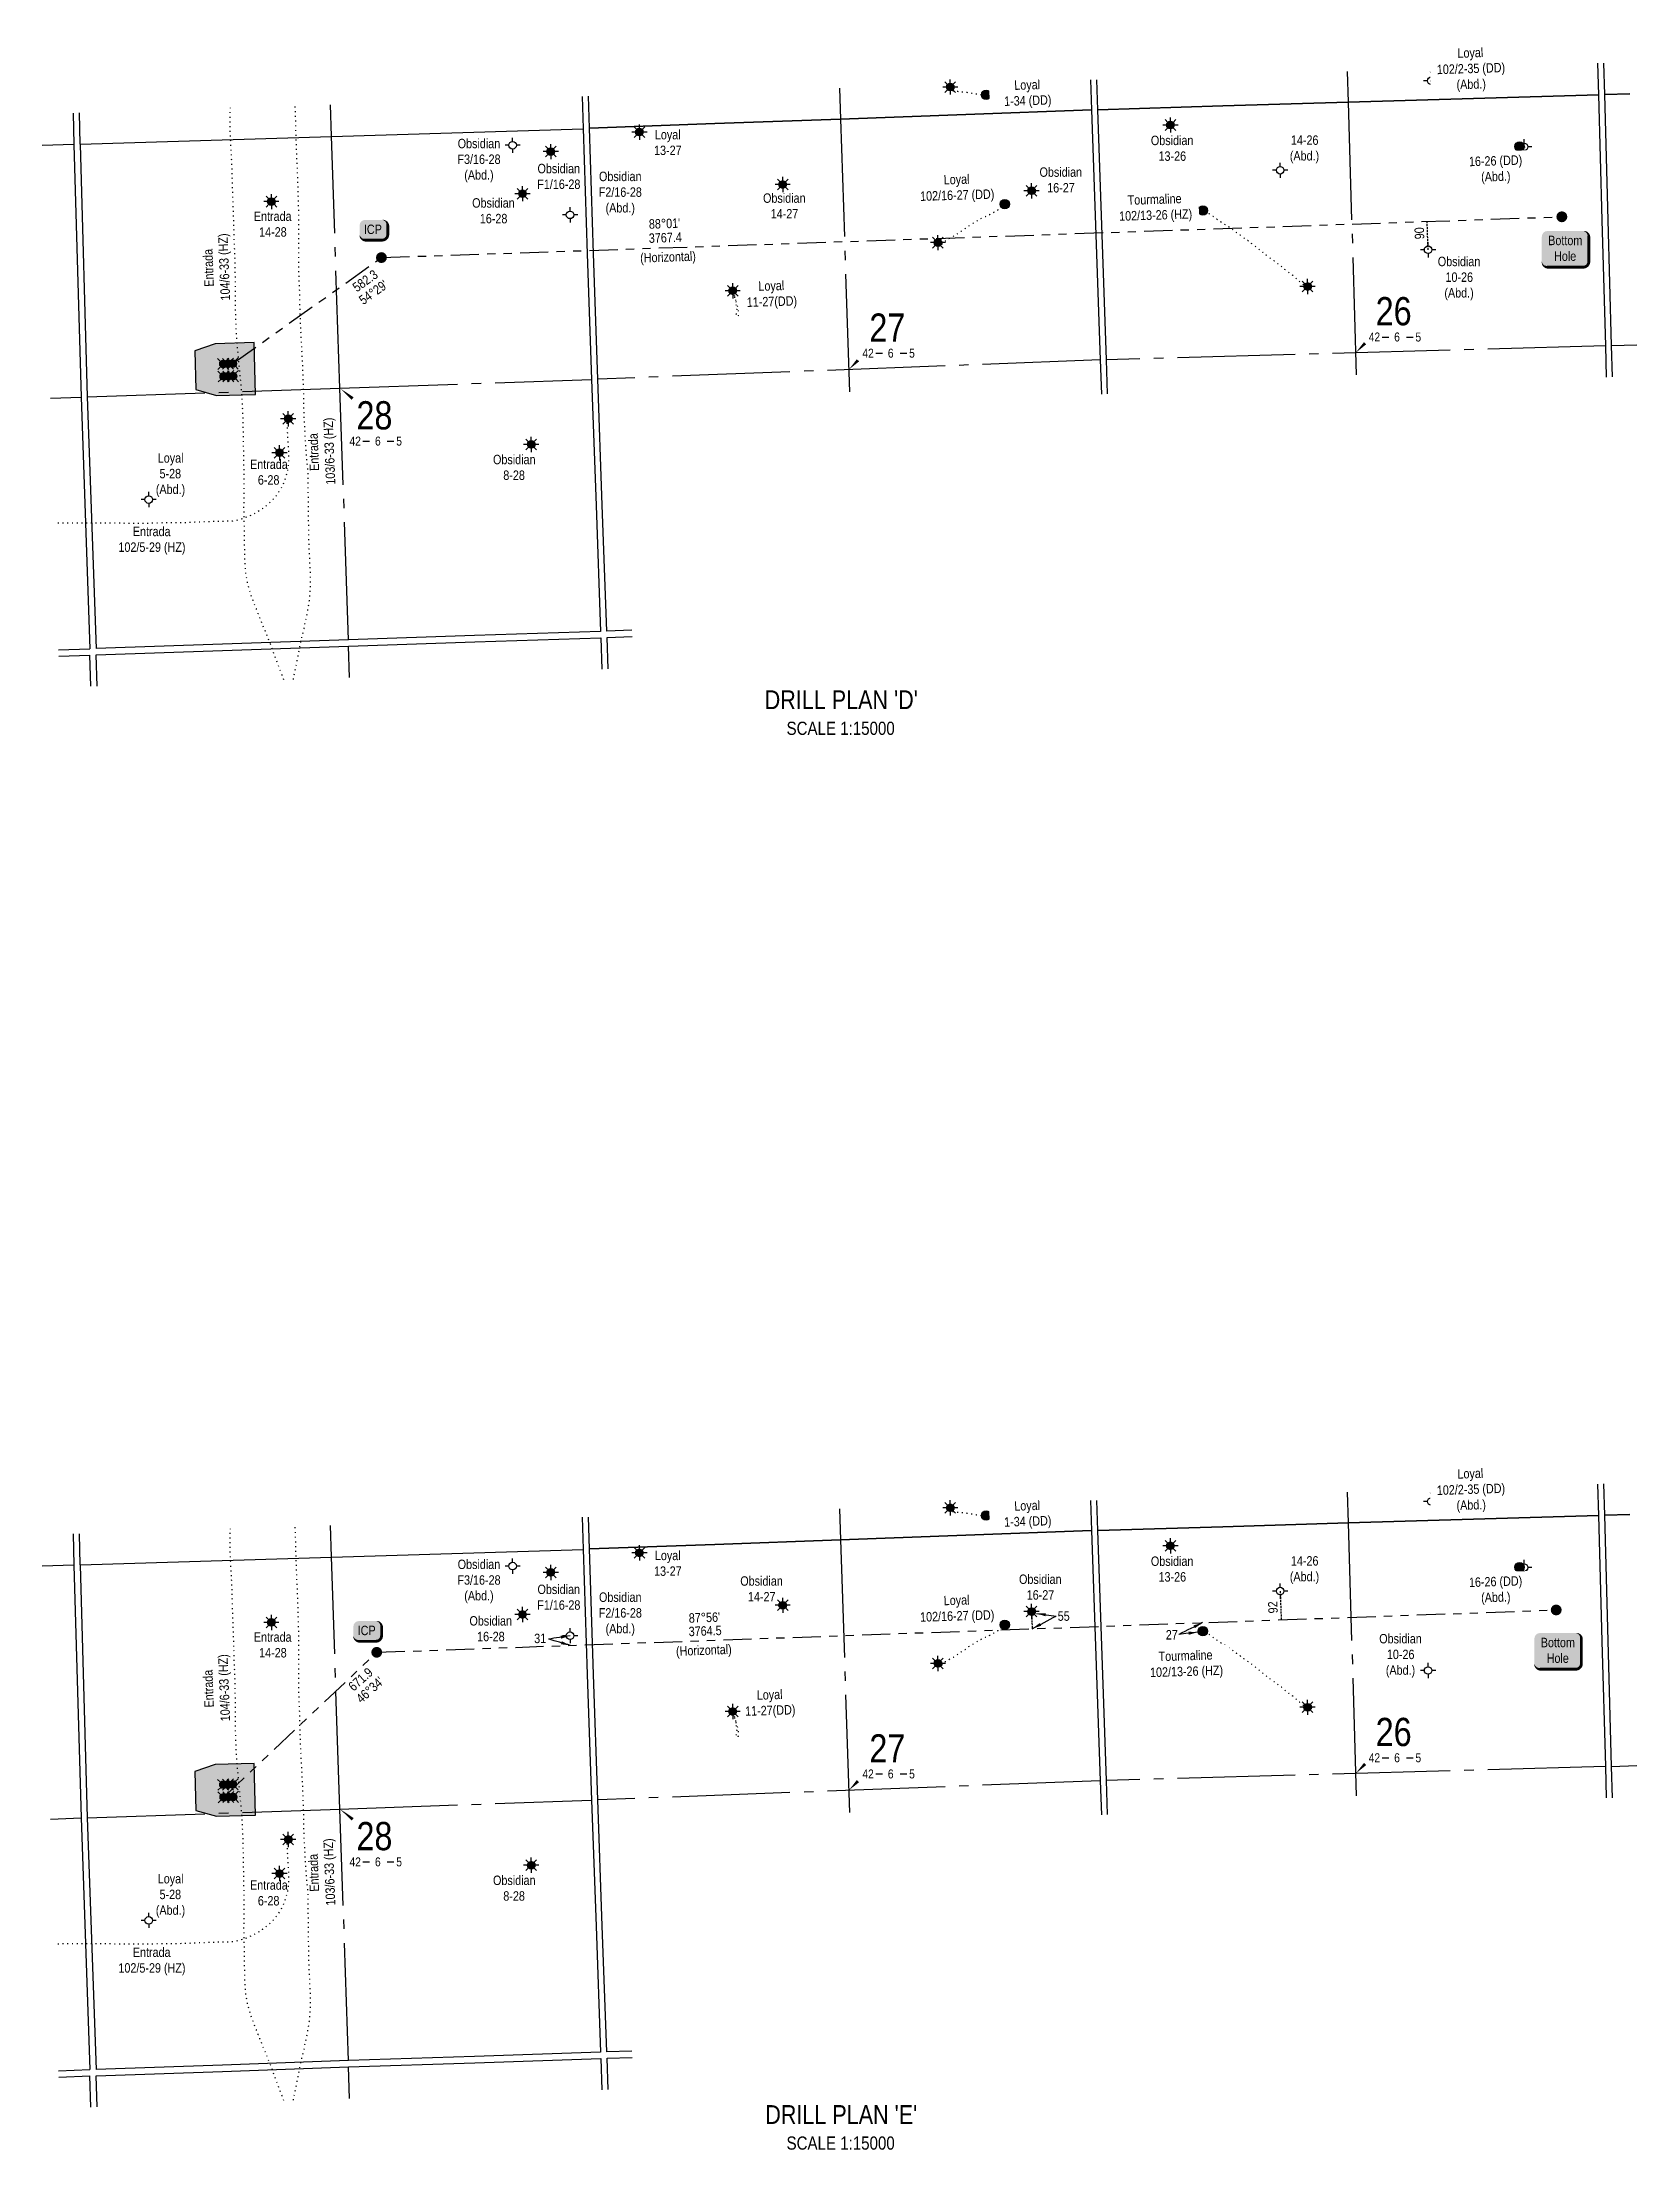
# Model space of a CAD drawing. Extents: x 634445 to 652632, y 5817173 to 5838663.
# Drawn here: x 634445 to 639530, y 5817173 to 5823893 of the extents above; entities that cross this region are included whole.
import ezdxf
from ezdxf.enums import TextEntityAlignment as Align

# ---------------------------------------------------------------- set-up
doc = ezdxf.new("R2010")
doc.units = 0
doc.header["$LTSCALE"] = 5
for name, pattern in [('foc-DOT', [1, 0.2, -0.8]), ('foc-DRILLPATH', [14.75, 6, -1.75, 1.75, -1.75, 1.75, -1.75]), ('foc-QUARTERLINE', [33, 25, -3, 2, -3]), ('foc-TIELINE', [1.875, 1.25, -0.625])]:
    doc.linetypes.add(name, pattern=pattern)
for name, color, linetype in [('10', 1, 'Continuous'), ('9', 3, 'Continuous'), ('AS-DRILL', 8, 'foc-DOT'), ('AS-DRILL-T', 8, 'Continuous'), ('C-WS-S', 8, 'Continuous'), ('CG-NOTES', 7, 'Continuous'), ('DETAIL-T', 7, 'Continuous'), ('F-WS-S', 8, 'Continuous'), ('L-BD', 7, 'Continuous'), ('L-MON', 1, 'Continuous'), ('L-SEC', 7, 'Continuous'), ('L-SECLBL', 7, 'Continuous'), ('L-SECQ', 8, 'foc-QUARTERLINE'), ('P-PDRILLPATH', 12, 'foc-DRILLPATH'), ('P-PROPOSED', 10, 'Continuous'), ('P-PROPOSED-H', 21, 'Continuous'), ('T-TIE', 201, 'foc-TIELINE')]:
    doc.layers.add(name, color=color, linetype=linetype)
doc.layers.add('T-TIE-T', color=201, linetype='Continuous', lineweight=18)
doc.styles.add('80', font='ARIALN.TTF', dxfattribs={"height": 10})
doc.styles.add('80CG', font='ARIALN.TTF', dxfattribs={"height": 10})
doc.styles.add('80L', font='ARIALN.TTF', dxfattribs={"height": 10})
doc.styles.add('SIMPLEX', font='ARIALN.TTF')
doc.dimstyles.new('Compass 5 000', dxfattribs={"dimscale": 5, "dimtxt": 9, "dimasz": 2, "dimexe": 0.2, "dimexo": 0.0625, "dimgap": 0.5, "dimtad": 0, "dimtih": 1, "dimtoh": 1, "dimzin": 0, "dimdsep": 46, "dimtxsty": '80CG', "dimcen": 0.1, "dimse1": 1, "dimse2": 1, "dimclrd": 256, "dimclrt": 256, "dimaunit": 1, "dimadec": 4, "dimazin": 0, "dimtfac": 0.06, "dimtofl": 0, "dimtmove": 0, "dimatfit": 1, "dimfxl": 0.2, "dimtolj": 1, "dimtzin": 0, "dimlwd": -1, "dimarcsym": 0})

msp = doc.modelspace()

# ---------------------------------------------------------------- texts
at = {"layer": 'C-WS-S', "char_height": 29.99116, "attachment_point": 1, "style": '80L'}
for s, width, insert in [('\\pi-15.94437;Loyal\\P\\pi-18.62434;13-27', 45.2986, (636415.064, 5823612.765)), ('\\pi-43.08166;Obsidian\\P\\pi-18.62434;13-26', 45.2986, (638023.706, 5823594.434)), ('\\pi-18.86196;14-26\\P\\pi-22.28865;(Abd.)', 44.82337, (638446.036, 5823595.356)), ('\\pi-43.31928;Obsidian\\P\\pi-44.12736;F3/16-28\\P\\pi-22.28865;(Abd.)', 44.82337, (635813.57, 5823584.426)), ('\\pi-43.31928;Obsidian\\P\\pi-44.12736;F1/16-28', 44.82337, (636068.091, 5823504.662)), ('\\pi-37.12482;Obsidian\\P\\pi-37.9329;F2/16-28\\P\\pi-16.09418;(Abd.)', 57.21229, (636257.957, 5823479.634)), ('\\pi-32.79456;Obsidian\\P\\pi-8.33724;16-27', 65.8728, (637658.365, 5823493.451)), ('\\pi-43.08166;Obsidian\\P\\pi-18.66526;16-28', 45.2986, (635859.461, 5823395.079)), ('\\pi-43.08166;Obsidian\\P\\pi-18.62434;14-27', 45.2986, (636786.998, 5823410.549)), ('\\pi-35.39975;Entrada\\P\\pi-18.66526;14-28', 45.2986, (635155.741, 5823352.61)), ('\\pi-43.31928;Obsidian\\P\\pi-18.86196;10-26\\P\\pi-22.28865;(Abd.)', 44.82337, (638938.862, 5823208.476)), ('\\pi-23.2992;Loyal\\P\\pi-17.62216;5-28\\P\\pi-29.40586;(Abd.)', 30.58894, (634837.126, 5822582.093)), ('\\pi-35.39975;Entrada\\P\\pi-10.33893;6-28', 45.2986, (635143.407, 5822561.925)), ('\\pi-43.08166;Obsidian\\P\\pi-10.26733;8-28', 45.2986, (635926, 5822577.04)), ('\\pi49.27107;Entrada\\P\\pi3.2819;102/5-29 (HZ)', 214.64026, (634685.147, 5822347.738)), ('\\pi-43.31928;Obsidian\\P\\pi-44.12736;F3/16-28\\P\\pi-22.28865;(Abd.)', 44.82337, (635813.57, 5819054.868)), ('\\pi-15.94437;Loyal\\P\\pi-18.62434;13-27', 45.2986, (636415.064, 5819083.207)), ('\\pi-43.08166;Obsidian\\P\\pi-18.62434;13-26', 45.2986, (638023.706, 5819064.876)), ('\\pi-18.86196;14-26\\P\\pi-22.28865;(Abd.)', 44.82337, (638446.036, 5819065.798)), ('\\pi-43.31928;Obsidian\\P\\pi-44.12736;F1/16-28', 44.82337, (636068.091, 5818975.104)), ('\\pi-43.08166;Obsidian\\P\\pi-18.62434;14-27', 45.2986, (636714.434, 5819001.679)), ('\\pi-32.79456;Obsidian\\P\\pi-8.33724;16-27', 65.8728, (637593.021, 5819007.303)), ('\\pi-37.12482;Obsidian\\P\\pi-37.9329;F2/16-28\\P\\pi-16.09418;(Abd.)', 57.21229, (636257.957, 5818950.076)), ('\\pi-35.39975;Entrada\\P\\pi-18.66526;14-28', 45.2986, (635155.741, 5818823.052)), ('\\pi-43.08166;Obsidian\\P\\pi-18.66526;16-28', 45.2986, (635850.824, 5818874.68)), ('\\pi-43.31928;Obsidian\\P\\pi-18.86196;10-26\\P\\pi-22.28865;(Abd.)', 44.82337, (638752.147, 5818817.796)), ('\\pi-23.2992;Loyal\\P\\pi-17.62216;5-28\\P\\pi-29.40586;(Abd.)', 30.58894, (634837.126, 5818052.535)), ('\\pi-35.39975;Entrada\\P\\pi-10.33893;6-28', 45.2986, (635143.407, 5818032.367)), ('\\pi-43.08166;Obsidian\\P\\pi-10.26733;8-28', 45.2986, (635926, 5818047.482)), ('\\pi49.27107;Entrada\\P\\pi3.2819;102/5-29 (HZ)', 214.64026, (634685.147, 5817818.18))]:
    msp.add_mtext_dynamic_manual_height_columns(s, width=width, gutter_width=50, heights=[0], dxfattribs=dict(at, insert=insert))
at = {"layer": 'C-WS-S', "char_height": 29.99116, "attachment_point": 1, "rotation": 92.2766667, "style": '80L'}
for s, width, insert in [('\\pi65.85215;Entrada\\P\\pi19.86298;104/6-33 (HZ)', 247.80242, (634965.581, 5823046.616)), ('\\pi61.08487;Entrada\\P\\pi15.0957;103/6-33 (HZ)', 238.26785, (635300.903, 5822464.094)), ('\\pi65.85215;Entrada\\P\\pi19.86298;104/6-33 (HZ)', 247.80242, (634965.581, 5818517.058)), ('\\pi61.08487;Entrada\\P\\pi15.0957;103/6-33 (HZ)', 238.26785, (635300.903, 5817934.536))]:
    msp.add_mtext_dynamic_manual_height_columns(s, width=width, gutter_width=50, heights=[0], dxfattribs=dict(at, insert=insert))
at = {"layer": 'DETAIL-T', "color": 3, "char_height": 59.98232, "width": 485.53192, "attachment_point": 1, "style": '80CG'}
for s, insert in [("\\pi2.8776;DRILL PLAN 'D'\\P\\pi72.56715;{\\H0.7x;SCALE 1:15000}", (636746.351, 5821826.17)), ("\\pi4.75972;DRILL PLAN 'E'\\P\\pi72.56715;{\\H0.7x;SCALE 1:15000}", (636746.351, 5817315.73))]:
    msp.add_mtext(s, dxfattribs=dict(at, insert=insert))
at = {"layer": 'L-BD', "color": 5, "style": '80L'}
for s, height, rotation, p in [("88°01'", 30, 1.9780797, (636429.875, 5823314.404)), ('3767.4', 30, 1.9780797, (636432.253, 5823269.466)), ('(Horizontal) ', 30, 1.9780797, (636445.73, 5823204.272)), ('582.3', 29.9912, 35.5064191, (635475.078, 5823131.92)), ("54°29'", 29.9912, 35.5064191, (635501.206, 5823095.298)), ('3764.5', 30, 2.0557327, (636559.286, 5818827.589)), ("87°56'", 30, 2.0557327, (636557.027, 5818870.279)), ('(Horizontal) ', 30, 2.0557327, (636560.061, 5818762.563)), ('671.9', 29.9912, 41.6562383, (635460.517, 5818673.291)), ("46°34'", 29.9912, 41.6562383, (635490.418, 5818639.679))]:
    msp.add_text(s, height=height, rotation=rotation, dxfattribs=at).set_placement(p, align=Align.MIDDLE)
at = {"layer": 'T-TIE-T', "style": '80L'}
for s, rotation, p in [('90', 91.9780556, (638836.78, 5823283.322)), ('92', 93.0286111, (638369.551, 5818902.65))]:
    msp.add_text(s, height=29.9912, rotation=rotation, dxfattribs=at).set_placement(p, align=Align.MIDDLE)
for s, p in [('55', (637702.707, 5818874.717)), ('27', (638047.339, 5818815.338)), ('31', (636033.344, 5818803.756))]:
    msp.add_text(s, height=29.9912, dxfattribs=at).set_placement(p, align=Align.MIDDLE)

# ---------------------------------------------------------------- blocks, each defined once
blk = doc.blocks.new('GAS')
h = blk.add_hatch(color=255)
h.dxf.hatch_style = 1
edge = h.paths.add_edge_path()
edge.add_arc((0, 0), 0.9, 0, 360)
for p, q in [((-0.81, 0), (-1.62, 0)), ((-0.57, 0.57), (-1.14, 1.14)), ((0, 0.81), (0, 1.62)), ((0.57, 0.57), (1.14, 1.14)), ((1.62, 0), (0.81, 0)), ((-0.57, -0.57), (-1.14, -1.14)), ((0, -0.81), (0, -1.62)), ((1.14, -1.14), (0.57, -0.57))]:
    blk.add_line(p, q)
blk.add_circle((0, 0), 0.8)
blk = doc.blocks.new('GABD')
for p, q in [((-0.81, 0), (-1.62, 0)), ((0, 0.81), (0, 1.62)), ((1.62, 0), (0.81, 0)), ((0, -0.81), (0, -1.62))]:
    blk.add_line(p, q)
blk.add_circle((0, 0), 0.8)
blk = doc.blocks.new('L-SECLBL')
at = {"layer": '9', "color": 7}
for p, q in [((-5.1, -27.8), (-12.3, -27.8)), ((20.7, -27.8), (13.5, -27.8))]:
    blk.add_line(p, q, dxfattribs=at)
at = {"layer": '10', "color": 2, "style": 'SIMPLEX'}
blk.add_attdef('SEC', text='', height=30, dxfattribs=at).set_placement((0, 0), align=Align.MIDDLE)
at = {"layer": '10', "color": 5, "style": '80L'}
blk.add_attdef('TWP', text='', height=9.5, dxfattribs=at).set_placement((-14.4, -27.4), align=Align.MIDDLE_RIGHT)
blk.add_attdef('RGE', text='', height=9.5, dxfattribs=at).set_placement((3.6, -27.4), align=Align.MIDDLE_CENTER)
blk.add_attdef('MER', text='', height=9.5, dxfattribs=at).set_placement((23.2, -27.4), align=Align.MIDDLE_LEFT)
blk = doc.blocks.new('plbh')
at = {"layer": 'L-MON'}
h = blk.add_hatch(color=255, dxfattribs=at)
h.dxf.hatch_style = 1
edge = h.paths.add_edge_path()
edge.add_arc((0, 0), 1.16, 0, 360)
h = blk.add_hatch(color=256, dxfattribs=at)
h.dxf.hatch_style = 1
h.paths.add_polyline_path([(-0.96, 0, 1), (0.96, 0, 1)])
h.paths.add_polyline_path([(0.91, 0, -1), (-0.91, 0, -1)], flags=16)
h.paths.add_polyline_path([(0.45, 0, -1), (-0.45, 0, -1)], flags=0)
h = blk.add_hatch(color=256, dxfattribs=at)
h.dxf.hatch_style = 1
h.paths.add_polyline_path([(-0.45, 0, 1), (0.45, 0, 1)])
h.paths.add_polyline_path([(0.4, 0, -1), (-0.4, 0, -1)], flags=16)
at = {"layer": 'L-MON', "color": 240}
for radius in [0.96, 0.91, 0.45, 0.4]:
    blk.add_circle((0, 0), radius, dxfattribs=at)
blk = doc.blocks.new('BH-Existing')
at = {"layer": 'AS-DRILL-T'}
h = blk.add_hatch(color=256, dxfattribs=at)
h.dxf.hatch_style = 1
edge = h.paths.add_edge_path()
edge.add_arc((0, 0), 0.5, 0, 360)
blk.add_circle((0, 0), 0.5, dxfattribs=at)
blk = doc.blocks.new('*U490')
h = blk.add_hatch(color=255)
edge = h.paths.add_edge_path()
edge.add_line((-9, -11.5), (9, -11.5))
edge.add_arc((9, -5.5), 6, 270, 360)
edge.add_line((15, -5.5), (15, 4))
edge.add_arc((9, 4), 6, 0, 90)
edge.add_line((9, 10), (-9, 10))
edge.add_arc((-9, 4), 6, 90, 180)
edge.add_line((-15, 4), (-15, -5.5))
edge.add_arc((-9, -5.5), 6, 180, 270)
at = {"color": 14, "flags": 128}
blk.add_lwpolyline([(-9, -11.5, 3, 3, 0), (9, -11.5, 3, 3, 0.414214), (15, -5.5, 3, 3, 0), (15, 4, 3, 0, 0.414214), (9, 10, 0, 0, 0), (-9, 10, 0, 0, 0.414214), (-15, 4, 0, 0, 0), (-15, -5.5, 0, 3, 0.414214)], format="xyseb", close=True, dxfattribs=at)
at = {"color": 14, "style": '80'}
blk.add_attdef('ENTER_TEXT_001', (-26.8, -4.9), '', height=10, dxfattribs=at)
blk = doc.blocks.new('*U489')
h = blk.add_hatch(color=255)
edge = h.paths.add_edge_path()
edge.add_line((-19, -20), (19, -20))
edge.add_arc((19, -14), 6, 270, 360)
edge.add_line((25, -14), (25, 12.5))
edge.add_arc((19, 12.5), 6, 0, 90)
edge.add_line((19, 18.5), (-19, 18.5))
edge.add_arc((-19, 12.5), 6, 90, 180)
edge.add_line((-25, 12.5), (-25, -14))
edge.add_arc((-19, -14), 6, 180, 270)
at = {"color": 14, "flags": 128}
blk.add_lwpolyline([(-19, -20, 3, 3, 0), (19, -20, 3, 3, 0.414214), (25, -14, 3, 3, 0), (25, 12.5, 3, 0, 0.414214), (19, 18.5, 0, 0, 0), (-19, 18.5, 0, 0, 0.414214), (-25, 12.5, 0, 0, 0), (-25, -14, 0, 3, 0.414214)], format="xyseb", close=True, dxfattribs=at)
at = {"color": 14, "style": '80'}
blk.add_attdef('ENTER_TEXT_001', (-26.8, -4.9), '', height=10, dxfattribs=at)
blk = doc.blocks.new('WC')
at = {"layer": 'L-MON'}
h = blk.add_hatch(color=255, dxfattribs=at)
h.dxf.hatch_style = 1
edge = h.paths.add_edge_path()
edge.add_arc((0, 0), 0.9, 0, 360)
at = {"layer": 'L-MON', "color": 240, "flags": 128}
for points in [[(-0.62, 0.5), (-1.23, 1.12)], [(0.52, 0.61), (1.13, 1.21)], [(-1.18, -1.18), (-0.56, -0.57)], [(1.16, -1.18), (0.56, -0.57)]]:
    blk.add_lwpolyline(points, dxfattribs=at)
at = {"layer": 'L-MON', "color": 240}
for radius in [0.8, 0.373]:
    blk.add_circle((0, 0), radius, dxfattribs=at)

# ---------------------------------------------------------------- hatches: boundary and pattern name
at = {"layer": 'P-PROPOSED-H'}
h = msp.add_hatch(color=256, dxfattribs=at)
h.dxf.hatch_style = 1
h.paths.add_polyline_path([(635121.341, 5822934.716), (634996.444, 5822931.174), (634932.053, 5822908.655), (634935.577, 5822785.041), (635001.081, 5822766.596), (635126.013, 5822769.826)])
h = msp.add_hatch(color=256, dxfattribs=at)
h.dxf.hatch_style = 1
h.paths.add_polyline_path([(635121.341, 5818405.158), (634996.444, 5818401.616), (634932.053, 5818379.097), (634935.577, 5818255.483), (635001.081, 5818237.038), (635126.013, 5818240.268)])

# ---------------------------------------------------------------- linework, layer by layer
at = {"layer": 'AS-DRILL', "ltscale": 3, "flags": 128}
for points in [[(638874.343, 5823769.636), (638874.404, 5823769.617), (638874.865, 5823769.592), (638875.334, 5823769.616), (638875.842, 5823769.682), (638875.906, 5823769.874), (638875.456, 5823770.2), (638874.951, 5823770.365), (638874.426, 5823770.519), (638873.908, 5823770.762), (638873.57, 5823771.012), (638873.432, 5823770.938), (638873.33, 5823770.364), (638873.31, 5823769.703), (638873.29, 5823769.092), (638873.459, 5823768.808), (638874.067, 5823768.546), (638874.434, 5823768.338), (638874.485, 5823768.279), (638874.386, 5823768.266), (638874.145, 5823768.279), (638873.656, 5823768.243), (638873.374, 5823768.325), (638872.99, 5823768.743), (638872.568, 5823769.14), (638872.155, 5823769.547), (638872.021, 5823769.663), (638872.074, 5823769.565), (638872.657, 5823769.153), (638873.715, 5823769.256), (638874.118, 5823769.468), (638874.631, 5823769.725), (638875.028, 5823769.827), (638875.358, 5823769.827), (638875.377, 5823769.518), (638875.172, 5823769.031), (638874.785, 5823768.619), (638874.365, 5823768.606), (638873.524, 5823768.639), (638873.102, 5823768.686), (638872.966, 5823768.882), (638873.161, 5823769.058), (638873.367, 5823769.185), (638873.514, 5823769.29), (638873.622, 5823769.353), (638873.946, 5823769.533), (638874.298, 5823769.804), (638874.665, 5823770.226), (638875.006, 5823770.827), (638875.306, 5823771.496), (638875.575, 5823772.175), (638875.754, 5823772.841), (638875.764, 5823773.482), (638875.644, 5823774.128), (638875.512, 5823774.814), (638875.438, 5823775.603), (638875.4, 5823776.502), (638875.36, 5823777.461), (638875.281, 5823778.389), (638875.119, 5823779.395), (638874.891, 5823780.628), (638874.663, 5823782.172), (638874.472, 5823783.796), (638874.32, 5823785.453), (638874.174, 5823787.239), (638873.996, 5823789.104), (638873.752, 5823791.168), (638873.422, 5823793.408), (638873.081, 5823795.679), (638872.75, 5823797.93), (638872.397, 5823800.29), (638872.068, 5823802.801), (638871.77, 5823805.303), (638871.485, 5823807.705), (638871.481, 5823807.746)], [(637341.04, 5823749.555), (637340.038, 5823746.682), (637339.974, 5823746.49), (637339.378, 5823745.041), (637338.607, 5823744.107), (637338.082, 5823743.61), (637337.53, 5823743.013), (637336.754, 5823742.549), (637335.696, 5823742.466), (637334.515, 5823742.49), (637333.348, 5823742.054), (637332.142, 5823741.566), (637332.023, 5823741.533), (637331.984, 5823741.501), (637331.964, 5823741.491), (637331.976, 5823741.441), (637332.037, 5823741.393), (637332.189, 5823741.358), (637332.399, 5823741.354), (637332.68, 5823741.333), (637333.032, 5823741.254), (637333.465, 5823741.177), (637333.978, 5823741.093), (637334.6, 5823741.022), (637335.342, 5823740.975), (637336.204, 5823740.911), (637337.138, 5823740.82), (637338.153, 5823740.661), (637339.261, 5823740.425), (637340.422, 5823740.091), (637341.654, 5823739.699), (637342.956, 5823739.349), (637344.295, 5823739.06), (637345.594, 5823738.79), (637347.106, 5823738.427), (637348.648, 5823738.064), (637350.299, 5823737.735), (637352.048, 5823737.469), (637353.866, 5823737.245), (637355.703, 5823737.031), (637357.591, 5823736.799), (637359.57, 5823736.56), (637361.688, 5823736.316), (637363.968, 5823736.036), (637366.418, 5823735.741), (637369.039, 5823735.442), (637371.768, 5823735.176), (637374.589, 5823734.883), (637377.49, 5823734.572), (637380.4, 5823734.282), (637383.219, 5823734.019), (637385.937, 5823733.803), (637388.515, 5823733.592), (637390.994, 5823733.338), (637393.435, 5823733.034), (637395.867, 5823732.668), (637398.291, 5823732.263), (637400.644, 5823731.865), (637402.908, 5823731.455), (637405.112, 5823731.033), (637407.265, 5823730.629), (637409.398, 5823730.255), (637411.551, 5823729.871), (637413.775, 5823729.459), (637416.028, 5823729.049), (637418.283, 5823728.608), (637420.568, 5823728.159), (637422.852, 5823727.749), (637425.013, 5823727.415), (637427.021, 5823727.177), (637428.9, 5823726.915), (637430.702, 5823726.56), (637432.425, 5823726.183), (637434.046, 5823725.853), (637435.564, 5823725.59), (637436.961, 5823725.383), (637438.287, 5823725.224), (637439.544, 5823725.012), (637440.673, 5823724.747), (637441.701, 5823724.489), (637442.668, 5823724.289), (637443.583, 5823724.137), (637444.447, 5823724.033), (637445.18, 5823723.946), (637445.723, 5823723.843), (637446.097, 5823723.714), (637446.372, 5823723.573), (637446.627, 5823723.4), (637446.883, 5823723.228), (637447.137, 5823723.076), (637447.402, 5823722.944), (637447.666, 5823722.822), (637448.101, 5823722.655), (637454.354, 5823724.269), (637455.125, 5823724.913)], [(635215.858, 5821859.816), (635214.828, 5821862.923), (635212.806, 5821868.874), (635210.63, 5821874.971), (635208.31, 5821881.173), (635205.847, 5821887.491), (635203.3, 5821893.927), (635200.708, 5821900.531), (635198.155, 5821907.166), (635195.598, 5821913.942), (635193.067, 5821920.828), (635190.459, 5821927.962), (635187.703, 5821935.352), (635184.914, 5821942.84), (635182.154, 5821950.36), (635179.359, 5821958.048), (635176.501, 5821965.815), (635173.532, 5821973.639), (635170.412, 5821981.497), (635167.17, 5821989.412), (635163.852, 5821997.515), (635160.5, 5822005.747), (635157.097, 5822013.997), (635153.602, 5822022.345), (635150.081, 5822030.872), (635146.652, 5822039.342), (635143.185, 5822048.07), (635139.707, 5822056.838), (635136.206, 5822065.676), (635134.559, 5822069.848), (635128.507, 5822084.941), (635128.258, 5822085.563), (635124.945, 5822093.817), (635121.381, 5822102.782), (635117.886, 5822111.77), (635114.569, 5822120.834), (635111.381, 5822129.941), (635110.997, 5822131.05), (635108.351, 5822139.103), (635105.61, 5822148.284), (635103.096, 5822157.602), (635100.79, 5822166.966), (635098.918, 5822175.563), (635098.742, 5822176.408), (635096.972, 5822185.919), (635095.541, 5822195.449), (635094.399, 5822205.039), (635093.503, 5822214.446), (635092.373, 5822230.879), (635092.227, 5822233.676), (635091.491, 5822252.613), (635091.156, 5822271.851), (635091.13, 5822275.662), (635090.879, 5822291.142), (635090.564, 5822310.401), (635090.436, 5822321.512), (635090.355, 5822329.424), (635090.081, 5822348.614), (635089.718, 5822366.822), (635089.698, 5822367.451), (635089.162, 5822386.404), (635088.787, 5822405.311), (635088.777, 5822411.884), (635088.902, 5822424.203), (635089.201, 5822443.011), (635089.398, 5822456.593), (635089.475, 5822461.928), (635089.569, 5822480.9), (635089.486, 5822499.716), (635089.382, 5822512.369), (635089.267, 5822518.438), (635088.78, 5822537.392), (635088.32, 5822556.147), (635088.285, 5822558.297), (635088.008, 5822574.936), (635087.861, 5822593.27), (635087.862, 5822593.9), (635087.676, 5822612.513), (635087.438, 5822626.562), (635087.368, 5822631.192), (635087.043, 5822650.091), (635086.774, 5822661.228), (635086.577, 5822669.006), (635086.166, 5822687.802), (635085.984, 5822695.09), (635085.528, 5822706.771), (635084.521, 5822725.409), (635084.239, 5822730.083), (635083.388, 5822744.244), (635082.151, 5822762.855), (635082.012, 5822764.811), (635080.84, 5822781.643), (635080.181, 5822791.118), (635079.53, 5822799.682), (635078.66, 5822810.21), (635076.872, 5822828.845), (635076.303, 5822834.42), (635075.023, 5822847.857), (635074.233, 5822856.727), (635073.35, 5822866.705), (635071.591, 5822885.36), (635070.984, 5822891.525), (635070.694, 5822894.467), (635068.789, 5822913.678), (635068.702, 5822914.566), (635067.062, 5822932.944), (635065.875, 5822948.966), (635065.657, 5822952.161), (635064.541, 5822971.095), (635063.971, 5822983.274), (635063.696, 5822990.339), (635063.092, 5823006.898), (635062.978, 5823009.636), (635062.352, 5823028.916), (635062.084, 5823041.333), (635061.986, 5823048.183), (635061.764, 5823067.305), (635061.708, 5823075.418), (635061.687, 5823086.602), (635061.679, 5823099.048), (635061.659, 5823105.94), (635061.502, 5823125.254), (635061.411, 5823132.855), (635061.268, 5823144.446), (635061.104, 5823156.437), (635060.982, 5823163.736), (635060.601, 5823182.824), (635060.436, 5823190.542), (635060.197, 5823202.03), (635059.552, 5823221.249), (635059.391, 5823224.896), (635058.768, 5823240.444), (635058.51, 5823247.95), (635058.113, 5823259.673), (635057.486, 5823278.973), (635057.362, 5823282.711), (635056.874, 5823298.094), (635056.349, 5823317.016), (635056.34, 5823317.286), (635055.884, 5823336.571), (635055.447, 5823350.935), (635055.257, 5823355.871), (635054.419, 5823375.175), (635053.923, 5823385.894), (635053.532, 5823394.456), (635052.836, 5823413.734), (635052.399, 5823431.389), (635052.359, 5823433.039), (635051.852, 5823452.342), (635051.247, 5823471.563), (635051.092, 5823475.98), (635050.621, 5823490.823), (635049.947, 5823510.011), (635049.452, 5823521.361), (635049.078, 5823529.353), (635048.021, 5823548.64), (635046.815, 5823567.592), (635046.794, 5823567.952), (635045.856, 5823587.252), (635045.068, 5823606.577), (635044.792, 5823613.362), (635044.601, 5823625.872), (635044.646, 5823645.132), (635044.869, 5823658.835), (635045.044, 5823664.263), (635045.712, 5823682.819)], [(635246.24, 5821860.846), (635246.523, 5821862.204), (635247.903, 5821868.799), (635249.344, 5821875.716), (635250.768, 5821882.822), (635252.188, 5821890.089), (635253.662, 5821897.527), (635255.212, 5821905.128), (635256.796, 5821912.92), (635258.406, 5821920.822), (635260.114, 5821928.808), (635261.82, 5821936.853), (635263.492, 5821945.058), (635265.04, 5821953.379), (635266.475, 5821961.766), (635267.967, 5821970.266), (635269.644, 5821978.941), (635271.528, 5821987.732), (635273.618, 5821996.64), (635275.807, 5822005.58), (635278.043, 5822014.623), (635280.187, 5822023.752), (635282.237, 5822032.989), (635283.353, 5822038.075), (635284.275, 5822042.305), (635286.31, 5822051.701), (635288.295, 5822061.086), (635291.008, 5822074.534), (635294.44, 5822093.578), (635297.269, 5822112.733), (635299.358, 5822131.875), (635300.672, 5822151.164), (635301.224, 5822170.51), (635300.972, 5822189.671), (635300.246, 5822208.938), (635299.388, 5822228.26), (635298.375, 5822247.418), (635297.338, 5822266.706), (635296.571, 5822285.991), (635296.034, 5822305.304), (635295.575, 5822324.639), (635295.257, 5822343.978), (635295.069, 5822363.321), (635294.851, 5822382.664), (635294.613, 5822401.996), (635294.456, 5822421.3), (635294.169, 5822440.6), (635293.791, 5822459.927), (635293.645, 5822478.892), (635293.615, 5822497.629), (635293.098, 5822516.582), (635291.852, 5822535.513), (635290.211, 5822554.272), (635288.458, 5822573.097), (635286.926, 5822591.89), (635285.729, 5822610.522), (635284.585, 5822629.366), (635283.474, 5822648.131), (635282.521, 5822666.96), (635281.567, 5822685.83), (635280.631, 5822704.75), (635280.144, 5822723.724), (635279.907, 5822742.696), (635279.461, 5822761.311), (635278.915, 5822780.233), (635278.363, 5822799.045), (635277.676, 5822817.693), (635276.919, 5822836.658), (635276.27, 5822855.688), (635275.573, 5822874.655), (635274.61, 5822893.815), (635273.528, 5822912.621), (635272.509, 5822931.628), (635271.524, 5822950.527), (635270.518, 5822969.465), (635269.661, 5822988.428), (635268.824, 5823007.381), (635267.96, 5823026.274), (635267.462, 5823045.577), (635267.204, 5823064.929), (635266.816, 5823084.256), (635266.268, 5823103.598), (635265.51, 5823122.924), (635264.701, 5823142.288), (635264.102, 5823161.629), (635263.849, 5823180.81), (635263.812, 5823200.128), (635263.844, 5823219.458), (635263.946, 5823238.81), (635264.018, 5823258.141), (635264.03, 5823277.49), (635264.011, 5823296.859), (635263.962, 5823316.206), (635263.814, 5823335.551), (635263.491, 5823354.73), (635262.998, 5823373.894), (635262.399, 5823393.254), (635261.721, 5823412.583), (635261.164, 5823431.885), (635260.639, 5823451.098), (635259.981, 5823470.427), (635259.195, 5823489.701), (635258.299, 5823508.973), (635257.351, 5823528.283), (635256.464, 5823547.585), (635255.756, 5823566.893), (635255.178, 5823586.224), (635254.611, 5823605.546), (635254.072, 5823624.898), (635253.595, 5823644.203), (635253.076, 5823663.556), (635252.478, 5823682.877), (635252.292, 5823689.565)], [(639171.005, 5823559.037), (639171.034, 5823559.058), (639171.091, 5823559.16), (639171.189, 5823559.233), (639171.365, 5823559.058), (639171.485, 5823559.062), (639171.512, 5823558.823), (639171.445, 5823558.721), (639171.582, 5823558.515), (639171.499, 5823558.282), (639171.432, 5823558.18), (639171.578, 5823557.985), (639171.485, 5823557.751), (639171.632, 5823557.556), (639171.619, 5823557.315), (639171.367, 5823557.047), (639171.275, 5823556.814), (639171.058, 5823556.377), (639171.001, 5823556.276), (639170.862, 5823555.931), (639170.6, 5823555.673), (639170.359, 5823555.705), (639170.238, 5823555.731), (639170.171, 5823555.629), (639170.145, 5823555.508), (639169.991, 5823555.314), (639169.569, 5823555.06), (639169.328, 5823555.073), (639169.076, 5823554.805), (639168.804, 5823554.556), (639168.65, 5823554.371), (639168.227, 5823554.118), (639167.737, 5823554.133), (639167.366, 5823554.161), (639167.124, 5823554.213), (639166.766, 5823554.132), (639166.396, 5823554.121), (639166.148, 5823554.393), (639165.73, 5823554.64), (639165.376, 5823554.759), (639164.92, 5823554.925), (639164.614, 5823555.136), (639164.131, 5823555.231), (639163.641, 5823555.205), (639163.153, 5823555.14), (639162.679, 5823555.245), (639162.28, 5823555.543), (639161.945, 5823555.683), (639161.556, 5823555.981), (639161.135, 5823556.308), (639160.715, 5823556.635), (639160.304, 5823556.972), (639159.884, 5823557.299), (639159.463, 5823557.626), (639159.043, 5823557.953), (639158.633, 5823558.28), (639158.212, 5823558.607), (639157.792, 5823558.934), (639157.371, 5823559.261), (639156.961, 5823559.589), (639156.541, 5823559.916), (639156.223, 5823560.166)], [(637301.72, 5823253.416), (637301.983, 5823253.014), (637303.816, 5823251), (637306.488, 5823248.381), (637308.297, 5823246.506), (637310.431, 5823246.412), (637312.279, 5823247.139), (637314.517, 5823248.209), (637315.517, 5823249.2), (637315.563, 5823249.331), (637315.618, 5823249.493), (637315.732, 5823249.697), (637315.914, 5823249.943), (637316.155, 5823250.25), (637316.474, 5823250.61), (637316.852, 5823251.002), (637317.289, 5823251.426), (637317.785, 5823251.881), (637318.399, 5823252.41), (637319.13, 5823253.043), (637319.947, 5823253.789), (637320.872, 5823254.628), (637321.885, 5823255.529), (637322.957, 5823256.443), (637324.03, 5823257.336), (637325.104, 5823258.19), (637326.207, 5823259.094), (637327.319, 5823260.029), (637328.442, 5823260.914), (637329.556, 5823261.769), (637330.669, 5823262.644), (637331.854, 5823263.491), (637333.268, 5823264.365), (637336.475, 5823266.124), (637340.573, 5823268.192), (637342.791, 5823269.281), (637344.929, 5823270.347), (637346.907, 5823271.389), (637348.795, 5823272.457), (637350.79, 5823273.649), (637352.891, 5823274.935), (637355.021, 5823276.261), (637357.141, 5823277.607), (637359.31, 5823278.955), (637361.499, 5823280.323), (637365.902, 5823283.2), (637367.901, 5823284.562), (637370.026, 5823286.049), (637372.152, 5823287.515), (637374.209, 5823288.929), (637376.238, 5823290.312), (637380.376, 5823293.011), (637384.656, 5823295.685), (637388.826, 5823298.344), (637392.743, 5823301.097), (637394.59, 5823302.504), (637396.466, 5823303.963), (637398.421, 5823305.474), (637400.445, 5823306.987), (637402.549, 5823308.503), (637406.961, 5823311.44), (637411.438, 5823314.189), (637415.85, 5823316.797), (637420.292, 5823319.385), (637424.624, 5823321.99), (637428.786, 5823324.579), (637432.765, 5823326.933), (637436.581, 5823329.072), (637440.287, 5823331.207), (637444.276, 5823333.251), (637448.799, 5823335.172), (637453.282, 5823337.081), (637457.317, 5823338.906), (637459.192, 5823339.764), (637461.114, 5823340.684), (637463.125, 5823341.667), (637465.185, 5823342.661), (637467.285, 5823343.666), (637469.396, 5823344.652), (637471.495, 5823345.677), (637475.872, 5823348.133), (637480.421, 5823350.835), (637484.873, 5823353.423), (637489.127, 5823355.956), (637493.2, 5823358.512), (637497.034, 5823361.022), (637500.48, 5823363.469), (637502.884, 5823365.324), (637503.548, 5823365.865), (637506.296, 5823368.241), (637508.766, 5823370.538), (637510.98, 5823372.708), (637513.087, 5823374.814), (637514.805, 5823376.517)], [(638480.443, 5823113.601), (638480.422, 5823113.631), (638478.439, 5823114.97), (638477.428, 5823115.329), (638477.277, 5823115.334), (638477.112, 5823115.169), (638476.691, 5823114.575), (638475.544, 5823114.44), (638474.745, 5823114.745), (638474.639, 5823115.252), (638474.616, 5823115.351), (638474.584, 5823115.4), (638474.492, 5823115.447), (638474.199, 5823115.568), (638473.803, 5823115.746), (638473.296, 5823115.951), (638472.728, 5823116.203), (638472.056, 5823116.572), (638471.291, 5823117.069), (638470.423, 5823117.622), (638469.494, 5823118.233), (638468.532, 5823118.894), (638467.53, 5823119.613), (638466.436, 5823120.359), (638465.273, 5823121.094), (638464.029, 5823121.845), (638462.712, 5823122.695), (638461.36, 5823123.693), (638460.064, 5823124.833), (638458.745, 5823126.073), (638457.344, 5823127.35), (638455.923, 5823128.667), (638454.419, 5823130.041), (638452.823, 5823131.512), (638451.166, 5823132.981), (638449.469, 5823134.469), (638447.779, 5823136.057), (638446.025, 5823137.763), (638444.449, 5823139.235), (638442.121, 5823141.384), (638440.079, 5823143.341), (638437.956, 5823145.316), (638435.717, 5823147.207), (638433.379, 5823149.036), (638431.196, 5823150.679), (638428.362, 5823152.701), (638425.755, 5823154.491), (638423.179, 5823156.262), (638420.694, 5823157.986), (638418.239, 5823159.73), (638415.709, 5823161.602), (638413.184, 5823163.655), (638410.665, 5823165.858), (638408.093, 5823168.139), (638405.409, 5823170.477), (638402.572, 5823172.9), (638399.706, 5823175.312), (638396.983, 5823177.608), (638394.323, 5823179.817), (638391.593, 5823182.023), (638388.783, 5823184.226), (638385.883, 5823186.437), (638382.893, 5823188.646), (638379.854, 5823190.802), (638376.858, 5823192.88), (638373.893, 5823194.949), (638370.845, 5823197.095), (638368.144, 5823198.992), (638365.32, 5823201.015), (638362.454, 5823203.077), (638359.529, 5823205.147), (638356.65, 5823207.319), (638353.899, 5823209.544), (638351.27, 5823211.734), (638348.663, 5823213.854), (638346.036, 5823215.953), (638343.329, 5823218.07), (638340.603, 5823220.156), (638337.744, 5823222.328), (638334.906, 5823224.491), (638332.137, 5823226.646), (638329.409, 5823228.802), (638326.597, 5823231.066), (638323.651, 5823233.476), (638320.538, 5823236.1), (638317.475, 5823238.726), (638314.403, 5823241.302), (638311.244, 5823243.805), (638308.045, 5823246.297), (638304.857, 5823248.739), (638301.704, 5823251.062), (638298.539, 5823253.405), (638295.427, 5823255.679), (638292.346, 5823257.914), (638289.337, 5823260.102), (638286.339, 5823262.23), (638283.332, 5823264.327), (638280.336, 5823266.405), (638277.349, 5823268.513), (638274.321, 5823270.67), (638271.198, 5823272.954), (638268.229, 5823275.143), (638265.364, 5823277.185), (638262.603, 5823279.1), (638259.903, 5823280.977), (638257.193, 5823282.894), (638254.512, 5823284.791), (638251.831, 5823286.709), (638249.157, 5823288.747), (638246.497, 5823290.945), (638243.855, 5823293.224), (638241.252, 5823295.544), (638238.703, 5823297.716), (638235.999, 5823299.723), (638233.152, 5823301.535), (638230.276, 5823303.267), (638227.514, 5823304.902), (638224.734, 5823306.486), (638221.901, 5823308.139), (638218.996, 5823309.86), (638216.08, 5823311.63), (638213.203, 5823313.411), (638210.408, 5823315.125), (638207.714, 5823316.812), (638205.112, 5823318.452), (638202.541, 5823320.063), (638199.846, 5823321.77), (638196.966, 5823323.661), (638193.932, 5823325.668), (638190.833, 5823327.853), (638187.832, 5823330.081), (638184.893, 5823332.28), (638182.014, 5823334.432), (638179.218, 5823336.526), (638176.544, 5823338.544), (638173.994, 5823340.425), (638171.568, 5823342.191), (638169.215, 5823343.859), (638166.824, 5823345.455), (638164.395, 5823347.01), (638161.999, 5823348.436), (638160.065, 5823349.517), (638159.698, 5823349.716), (638157.45, 5823350.916), (638155.224, 5823352.028), (638153.264, 5823352.987), (638147.838, 5823355.65), (638146.71, 5823356.205)], [(636647.217, 5823100.127), (636653.155, 5823080.41), (636653.637, 5823079.034), (636654.429, 5823077.037), (636654.962, 5823075.643), (636655.553, 5823074.01), (636656.091, 5823072.126), (636656.166, 5823070.327), (636655.873, 5823067.497), (636655.951, 5823064.618), (636656.783, 5823060.662), (636657.526, 5823057.653), (636657.946, 5823054.404), (636658.457, 5823050.799), (636658.695, 5823049.555), (636658.874, 5823048.63), (636659.485, 5823045.668), (636659.743, 5823043.455), (636659.859, 5823040.977), (636659.962, 5823039.589), (636660.04, 5823038.341), (636660.066, 5823036.861), (636660.093, 5823035.301), (636660.116, 5823033.931), (636660.047, 5823032.589), (636659.747, 5823031.259), (636659.422, 5823030.469), (636659.036, 5823029.656), (636658.495, 5823028.399), (636658.043, 5823027.145), (636657.739, 5823025.975), (636657.602, 5823024.57), (636657.641, 5823023.281), (636659.7, 5823019.442), (636660.496, 5823018.936), (636661.229, 5823018.529), (636661.829, 5823018.207), (636662.308, 5823017.921), (636663.017, 5823017.663), (636663.344, 5823017.763), (636663.665, 5823018.053), (636663.992, 5823018.473), (636664.326, 5823019.014), (636664.636, 5823019.644), (636664.945, 5823020.344), (636665.241, 5823021.123), (636665.513, 5823022.042), (636665.761, 5823023.1), (636665.975, 5823024.257), (636666.166, 5823025.543), (636666.272, 5823026.967), (636666.336, 5823030.091), (636666.173, 5823033.447), (636665.788, 5823036.857), (636665.362, 5823040.316), (636664.741, 5823043.608), (636664.32, 5823045.236), (636663.456, 5823048.301), (636662.5, 5823051.423), (636660.781, 5823056.563), (636658.951, 5823061.729), (636657.831, 5823064.966), (636657.367, 5823066.392), (636656.612, 5823068.83), (636655.974, 5823071.032), (636655.369, 5823073.144), (636654.868, 5823075.13), (636654.658, 5823076.094), (636654.295, 5823077.833), (636653.986, 5823079.425), (636653.653, 5823080.805), (636653.305, 5823082.055), (636653.041, 5823083.158), (636652.713, 5823084.708), (636652.37, 5823086.098), (636651.982, 5823087.327), (636651.587, 5823088.475), (636651.292, 5823089.587), (636651.02, 5823090.639), (636650.71, 5823091.62), (636650.464, 5823092.463), (636650.27, 5823093.237), (636650.167, 5823093.984), (636650.19, 5823094.845), (636650.262, 5823095.428), (636650.336, 5823095.95), (636650.381, 5823096.452)], [(635229.903, 5822691.448), (635229.912, 5822691.498), (635229.87, 5822691.577), (635229.816, 5822691.685), (635229.801, 5822691.845), (635229.793, 5822692.105), (635229.872, 5822692.467), (635229.969, 5822692.911), (635230.029, 5822693.242), (635229.977, 5822693.291), (635229.747, 5822693.314), (635229.456, 5822693.345), (635229.004, 5822693.391), (635228.323, 5822693.411), (635227.576, 5822693.298), (635227.259, 5822693.198), (635227.142, 5822693.095), (635227.096, 5822692.973), (635227.02, 5822692.821), (635226.982, 5822692.449), (635227.008, 5822691.92), (635226.964, 5822691.398), (635226.789, 5822691.213), (635226.373, 5822691.4), (635225.962, 5822691.448), (635225.666, 5822691.309), (635225.41, 5822691.161), (635225.459, 5822690.872), (635225.81, 5822690.523), (635226.226, 5822690.325), (635226.618, 5822690.277), (635226.989, 5822690.239), (635227.203, 5822690.115), (635227.448, 5822690.273), (635227.606, 5822690.678), (635227.431, 5822691.172), (635227.212, 5822691.466), (635226.983, 5822691.419), (635226.6, 5822691.497), (635226.133, 5822691.733), (635225.63, 5822692.158), (635225.36, 5822692.49), (635225.012, 5822692.74), (635224.777, 5822692.893), (635224.703, 5822693.03), (635224.716, 5822693.251), (635224.752, 5822693.402), (635224.79, 5822693.453), (635224.84, 5822693.445), (635224.979, 5822693.169), (635225.112, 5822692.403), (635225.179, 5822691.184), (635225.209, 5822689.564), (635225.189, 5822687.593), (635225.18, 5822685.241), (635225.207, 5822682.701), (635225.23, 5822679.98), (635225.292, 5822676.971), (635225.436, 5822673.534), (635225.67, 5822669.789), (635225.967, 5822665.636), (635226.273, 5822661.163), (635226.602, 5822656.261), (635226.917, 5822650.848), (635227.133, 5822645.062), (635227.29, 5822638.924), (635227.534, 5822632.549), (635227.913, 5822625.687), (635228.398, 5822618.608), (635228.966, 5822611.132), (635229.57, 5822603.427), (635230.153, 5822595.461), (635230.594, 5822587.221), (635230.785, 5822578.642), (635230.873, 5822570.151), (635230.925, 5822561.539), (635230.732, 5822553.099), (635230.094, 5822544.476), (635229.039, 5822536.4), (635227.424, 5822527.977), (635225.497, 5822519.644), (635223.406, 5822511.097), (635221.087, 5822502.792), (635218.292, 5822494.374), (635215.05, 5822486.181), (635211.233, 5822478.131), (635207.008, 5822470.329), (635202.501, 5822462.589), (635197.6, 5822454.986), (635192.279, 5822447.701), (635186.656, 5822440.817), (635180.804, 5822434.235), (635174.496, 5822427.801), (635168.028, 5822421.731), (635161.334, 5822415.855), (635154.341, 5822410.24), (635146.965, 5822404.743), (635139.341, 5822399.508), (635131.505, 5822394.628), (635123.45, 5822390.081), (635115.134, 5822385.866), (635106.608, 5822381.985), (635097.894, 5822378.388), (635089.14, 5822375.08), (635080.16, 5822372.006), (635070.956, 5822369.355), (635061.473, 5822367.325), (635052.06, 5822365.998), (635046.97, 5822365.573), (635037.111, 5822365.073), (635027.843, 5822364.841), (635008.726, 5822364.46), (634989.703, 5822363.961), (634970.523, 5822363.327), (634951.387, 5822362.575), (634932.371, 5822361.836), (634913.349, 5822360.957), (634894.433, 5822360.182), (634875.146, 5822359.815), (634856.036, 5822359.834), (634836.817, 5822359.849), (634817.579, 5822359.504), (634798.609, 5822358.857), (634779.429, 5822358.263), (634760.25, 5822357.929), (634741.05, 5822357.966), (634721.862, 5822358.262), (634702.83, 5822358.683), (634683.755, 5822358.883), (634664.623, 5822359.002), (634645.305, 5822359.314), (634626.103, 5822359.41), (634606.916, 5822359.337), (634587.845, 5822359.397), (634568.483, 5822359.508), (634549.119, 5822359.359), (634530.037, 5822359.128), (634511.032, 5822359.01), (634491.69, 5822358.782), (634484.332, 5822358.543)], [(638874.343, 5819240.078), (638874.404, 5819240.059), (638874.865, 5819240.034), (638875.334, 5819240.058), (638875.842, 5819240.124), (638875.906, 5819240.316), (638875.456, 5819240.642), (638874.951, 5819240.807), (638874.426, 5819240.961), (638873.908, 5819241.204), (638873.57, 5819241.454), (638873.432, 5819241.38), (638873.33, 5819240.806), (638873.31, 5819240.145), (638873.29, 5819239.534), (638873.459, 5819239.25), (638874.067, 5819238.988), (638874.434, 5819238.78), (638874.485, 5819238.721), (638874.386, 5819238.708), (638874.145, 5819238.721), (638873.656, 5819238.685), (638873.374, 5819238.767), (638872.99, 5819239.185), (638872.568, 5819239.582), (638872.155, 5819239.989), (638872.021, 5819240.105), (638872.074, 5819240.007), (638872.657, 5819239.595), (638873.715, 5819239.698), (638874.118, 5819239.91), (638874.631, 5819240.167), (638875.028, 5819240.269), (638875.358, 5819240.269), (638875.377, 5819239.96), (638875.172, 5819239.473), (638874.785, 5819239.061), (638874.365, 5819239.048), (638873.524, 5819239.082), (638873.102, 5819239.128), (638872.966, 5819239.324), (638873.161, 5819239.5), (638873.367, 5819239.627), (638873.514, 5819239.732), (638873.622, 5819239.795), (638873.946, 5819239.975), (638874.298, 5819240.246), (638874.665, 5819240.668), (638875.006, 5819241.269), (638875.306, 5819241.938), (638875.575, 5819242.617), (638875.754, 5819243.283), (638875.764, 5819243.924), (638875.644, 5819244.57), (638875.512, 5819245.256), (638875.438, 5819246.045), (638875.4, 5819246.944), (638875.36, 5819247.903), (638875.281, 5819248.831), (638875.119, 5819249.837), (638874.891, 5819251.07), (638874.663, 5819252.614), (638874.472, 5819254.238), (638874.32, 5819255.895), (638874.174, 5819257.681), (638873.996, 5819259.546), (638873.752, 5819261.61), (638873.422, 5819263.85), (638873.081, 5819266.121), (638872.75, 5819268.372), (638872.397, 5819270.732), (638872.068, 5819273.243), (638871.77, 5819275.745), (638871.485, 5819278.147), (638871.481, 5819278.188)], [(635246.24, 5817331.288), (635246.523, 5817332.646), (635247.903, 5817339.241), (635249.344, 5817346.158), (635250.768, 5817353.264), (635252.188, 5817360.531), (635253.662, 5817367.969), (635255.212, 5817375.57), (635256.796, 5817383.362), (635258.406, 5817391.264), (635260.114, 5817399.25), (635261.82, 5817407.295), (635263.492, 5817415.5), (635265.04, 5817423.821), (635266.475, 5817432.208), (635267.967, 5817440.708), (635269.644, 5817449.383), (635271.528, 5817458.174), (635273.618, 5817467.082), (635275.807, 5817476.023), (635278.043, 5817485.065), (635280.187, 5817494.194), (635282.237, 5817503.431), (635283.353, 5817508.517), (635284.275, 5817512.747), (635286.31, 5817522.143), (635288.295, 5817531.528), (635291.008, 5817544.976), (635294.44, 5817564.02), (635297.269, 5817583.175), (635299.358, 5817602.317), (635300.672, 5817621.606), (635301.224, 5817640.952), (635300.972, 5817660.113), (635300.246, 5817679.38), (635299.388, 5817698.702), (635298.375, 5817717.861), (635297.338, 5817737.148), (635296.571, 5817756.433), (635296.034, 5817775.746), (635295.575, 5817795.081), (635295.257, 5817814.42), (635295.069, 5817833.763), (635294.851, 5817853.106), (635294.613, 5817872.438), (635294.456, 5817891.742), (635294.169, 5817911.042), (635293.791, 5817930.369), (635293.645, 5817949.334), (635293.615, 5817968.071), (635293.098, 5817987.024), (635291.852, 5818005.955), (635290.211, 5818024.714), (635288.458, 5818043.539), (635286.926, 5818062.332), (635285.729, 5818080.964), (635284.585, 5818099.808), (635283.474, 5818118.573), (635282.521, 5818137.402), (635281.567, 5818156.272), (635280.631, 5818175.192), (635280.144, 5818194.166), (635279.907, 5818213.138), (635279.461, 5818231.753), (635278.915, 5818250.675), (635278.363, 5818269.487), (635277.676, 5818288.135), (635276.919, 5818307.101), (635276.27, 5818326.13), (635275.573, 5818345.097), (635274.61, 5818364.257), (635273.528, 5818383.063), (635272.509, 5818402.07), (635271.524, 5818420.969), (635270.518, 5818439.907), (635269.661, 5818458.87), (635268.824, 5818477.823), (635267.96, 5818496.716), (635267.462, 5818516.019), (635267.204, 5818535.371), (635266.816, 5818554.698), (635266.268, 5818574.04), (635265.51, 5818593.366), (635264.701, 5818612.73), (635264.102, 5818632.071), (635263.849, 5818651.252), (635263.812, 5818670.57), (635263.844, 5818689.9), (635263.946, 5818709.252), (635264.018, 5818728.583), (635264.03, 5818747.932), (635264.011, 5818767.301), (635263.962, 5818786.648), (635263.814, 5818805.993), (635263.491, 5818825.172), (635262.998, 5818844.336), (635262.399, 5818863.696), (635261.721, 5818883.025), (635261.164, 5818902.327), (635260.639, 5818921.54), (635259.981, 5818940.869), (635259.195, 5818960.143), (635258.299, 5818979.415), (635257.351, 5818998.725), (635256.464, 5819018.027), (635255.756, 5819037.335), (635255.178, 5819056.666), (635254.611, 5819075.988), (635254.072, 5819095.34), (635253.595, 5819114.645), (635253.076, 5819133.998), (635252.478, 5819153.319), (635252.292, 5819160.007)], [(637341.04, 5819219.997), (637340.038, 5819217.124), (637339.974, 5819216.932), (637339.378, 5819215.483), (637338.607, 5819214.549), (637338.082, 5819214.052), (637337.53, 5819213.455), (637336.754, 5819212.991), (637335.696, 5819212.908), (637334.515, 5819212.932), (637333.348, 5819212.496), (637332.142, 5819212.008), (637332.023, 5819211.975), (637331.984, 5819211.943), (637331.964, 5819211.933), (637331.976, 5819211.883), (637332.037, 5819211.835), (637332.189, 5819211.8), (637332.399, 5819211.796), (637332.68, 5819211.775), (637333.032, 5819211.696), (637333.465, 5819211.619), (637333.978, 5819211.535), (637334.6, 5819211.464), (637335.342, 5819211.417), (637336.204, 5819211.353), (637337.138, 5819211.262), (637338.153, 5819211.103), (637339.261, 5819210.867), (637340.422, 5819210.533), (637341.654, 5819210.141), (637342.956, 5819209.791), (637344.295, 5819209.502), (637345.594, 5819209.232), (637347.106, 5819208.869), (637348.648, 5819208.506), (637350.299, 5819208.177), (637352.048, 5819207.911), (637353.866, 5819207.687), (637355.703, 5819207.473), (637357.591, 5819207.241), (637359.57, 5819207.002), (637361.688, 5819206.758), (637363.968, 5819206.478), (637366.418, 5819206.183), (637369.039, 5819205.884), (637371.768, 5819205.618), (637374.589, 5819205.325), (637377.49, 5819205.014), (637380.4, 5819204.724), (637383.219, 5819204.461), (637385.937, 5819204.245), (637388.515, 5819204.034), (637390.994, 5819203.78), (637393.435, 5819203.476), (637395.867, 5819203.11), (637398.291, 5819202.705), (637400.644, 5819202.307), (637402.908, 5819201.897), (637405.112, 5819201.475), (637407.265, 5819201.071), (637409.398, 5819200.697), (637411.551, 5819200.313), (637413.775, 5819199.901), (637416.028, 5819199.491), (637418.283, 5819199.05), (637420.568, 5819198.601), (637422.852, 5819198.191), (637425.013, 5819197.857), (637427.021, 5819197.619), (637428.9, 5819197.357), (637430.702, 5819197.002), (637432.425, 5819196.625), (637434.046, 5819196.295), (637435.564, 5819196.032), (637436.961, 5819195.825), (637438.287, 5819195.666), (637439.544, 5819195.454), (637440.673, 5819195.189), (637441.701, 5819194.931), (637442.668, 5819194.731), (637443.583, 5819194.579), (637444.447, 5819194.475), (637445.18, 5819194.388), (637445.723, 5819194.285), (637446.097, 5819194.156), (637446.372, 5819194.015), (637446.627, 5819193.842), (637446.883, 5819193.67), (637447.137, 5819193.518), (637447.402, 5819193.386), (637447.666, 5819193.264), (637448.101, 5819193.097), (637454.354, 5819194.711), (637455.125, 5819195.355)], [(635215.858, 5817330.258), (635214.828, 5817333.365), (635212.806, 5817339.316), (635210.63, 5817345.413), (635208.31, 5817351.615), (635205.847, 5817357.933), (635203.3, 5817364.369), (635200.708, 5817370.973), (635198.155, 5817377.608), (635195.598, 5817384.384), (635193.067, 5817391.27), (635190.459, 5817398.404), (635187.703, 5817405.794), (635184.914, 5817413.282), (635182.154, 5817420.802), (635179.359, 5817428.49), (635176.501, 5817436.257), (635173.532, 5817444.081), (635170.412, 5817451.939), (635167.17, 5817459.854), (635163.852, 5817467.957), (635160.5, 5817476.189), (635157.097, 5817484.439), (635153.602, 5817492.787), (635150.081, 5817501.314), (635146.652, 5817509.784), (635143.185, 5817518.512), (635139.707, 5817527.28), (635136.206, 5817536.118), (635134.559, 5817540.29), (635128.507, 5817555.383), (635128.258, 5817556.005), (635124.945, 5817564.259), (635121.381, 5817573.224), (635117.886, 5817582.212), (635114.569, 5817591.276), (635111.381, 5817600.383), (635110.997, 5817601.492), (635108.351, 5817609.545), (635105.61, 5817618.726), (635103.096, 5817628.044), (635100.79, 5817637.408), (635098.918, 5817646.005), (635098.742, 5817646.85), (635096.972, 5817656.361), (635095.541, 5817665.891), (635094.399, 5817675.481), (635093.503, 5817684.888), (635092.373, 5817701.321), (635092.227, 5817704.118), (635091.491, 5817723.055), (635091.156, 5817742.293), (635091.13, 5817746.104), (635090.879, 5817761.584), (635090.564, 5817780.843), (635090.436, 5817791.954), (635090.355, 5817799.866), (635090.081, 5817819.056), (635089.718, 5817837.264), (635089.698, 5817837.893), (635089.162, 5817856.846), (635088.787, 5817875.753), (635088.777, 5817882.326), (635088.902, 5817894.645), (635089.201, 5817913.453), (635089.398, 5817927.035), (635089.475, 5817932.37), (635089.569, 5817951.342), (635089.486, 5817970.158), (635089.382, 5817982.811), (635089.267, 5817988.88), (635088.78, 5818007.834), (635088.32, 5818026.589), (635088.285, 5818028.739), (635088.008, 5818045.378), (635087.861, 5818063.712), (635087.862, 5818064.342), (635087.676, 5818082.955), (635087.438, 5818097.004), (635087.368, 5818101.634), (635087.043, 5818120.533), (635086.774, 5818131.67), (635086.577, 5818139.448), (635086.166, 5818158.244), (635085.984, 5818165.532), (635085.528, 5818177.213), (635084.521, 5818195.851), (635084.239, 5818200.525), (635083.388, 5818214.686), (635082.151, 5818233.297), (635082.012, 5818235.253), (635080.84, 5818252.085), (635080.181, 5818261.56), (635079.53, 5818270.124), (635078.66, 5818280.652), (635076.872, 5818299.287), (635076.303, 5818304.862), (635075.023, 5818318.299), (635074.233, 5818327.169), (635073.35, 5818337.147), (635071.591, 5818355.802), (635070.984, 5818361.967), (635070.694, 5818364.909), (635068.789, 5818384.12), (635068.702, 5818385.008), (635067.062, 5818403.386), (635065.875, 5818419.408), (635065.657, 5818422.603), (635064.541, 5818441.537), (635063.971, 5818453.716), (635063.696, 5818460.781), (635063.092, 5818477.34), (635062.978, 5818480.078), (635062.352, 5818499.358), (635062.084, 5818511.775), (635061.986, 5818518.625), (635061.764, 5818537.748), (635061.708, 5818545.86), (635061.687, 5818557.044), (635061.679, 5818569.49), (635061.659, 5818576.382), (635061.502, 5818595.696), (635061.411, 5818603.297), (635061.268, 5818614.888), (635061.104, 5818626.879), (635060.982, 5818634.178), (635060.601, 5818653.266), (635060.436, 5818660.984), (635060.197, 5818672.472), (635059.552, 5818691.691), (635059.391, 5818695.338), (635058.768, 5818710.886), (635058.51, 5818718.392), (635058.113, 5818730.115), (635057.486, 5818749.415), (635057.362, 5818753.153), (635056.874, 5818768.536), (635056.349, 5818787.458), (635056.34, 5818787.728), (635055.884, 5818807.013), (635055.447, 5818821.377), (635055.257, 5818826.313), (635054.419, 5818845.617), (635053.923, 5818856.336), (635053.532, 5818864.898), (635052.836, 5818884.176), (635052.399, 5818901.831), (635052.359, 5818903.481), (635051.852, 5818922.784), (635051.247, 5818942.005), (635051.092, 5818946.422), (635050.621, 5818961.265), (635049.947, 5818980.453), (635049.452, 5818991.803), (635049.078, 5818999.795), (635048.021, 5819019.082), (635046.815, 5819038.034), (635046.794, 5819038.394), (635045.856, 5819057.694), (635045.068, 5819077.019), (635044.792, 5819083.804), (635044.601, 5819096.314), (635044.646, 5819115.574), (635044.869, 5819129.277), (635045.044, 5819134.705), (635045.712, 5819153.261)], [(639171.005, 5819029.479), (639171.034, 5819029.5), (639171.091, 5819029.602), (639171.189, 5819029.675), (639171.365, 5819029.5), (639171.485, 5819029.504), (639171.512, 5819029.265), (639171.445, 5819029.163), (639171.582, 5819028.957), (639171.499, 5819028.724), (639171.432, 5819028.622), (639171.578, 5819028.427), (639171.485, 5819028.193), (639171.632, 5819027.998), (639171.619, 5819027.757), (639171.367, 5819027.489), (639171.275, 5819027.256), (639171.058, 5819026.82), (639171.001, 5819026.718), (639170.862, 5819026.373), (639170.6, 5819026.115), (639170.359, 5819026.147), (639170.238, 5819026.173), (639170.171, 5819026.071), (639170.145, 5819025.951), (639169.991, 5819025.756), (639169.569, 5819025.502), (639169.328, 5819025.515), (639169.076, 5819025.247), (639168.804, 5819024.998), (639168.65, 5819024.813), (639168.227, 5819024.56), (639167.737, 5819024.575), (639167.366, 5819024.603), (639167.124, 5819024.656), (639166.766, 5819024.574), (639166.396, 5819024.563), (639166.148, 5819024.835), (639165.73, 5819025.082), (639165.376, 5819025.201), (639164.92, 5819025.367), (639164.614, 5819025.578), (639164.131, 5819025.673), (639163.641, 5819025.647), (639163.153, 5819025.582), (639162.679, 5819025.687), (639162.28, 5819025.985), (639161.945, 5819026.125), (639161.556, 5819026.423), (639161.135, 5819026.75), (639160.715, 5819027.077), (639160.304, 5819027.414), (639159.884, 5819027.741), (639159.463, 5819028.068), (639159.043, 5819028.395), (639158.633, 5819028.722), (639158.212, 5819029.049), (639157.792, 5819029.376), (639157.371, 5819029.703), (639156.961, 5819030.031), (639156.541, 5819030.358), (639156.223, 5819030.608)], [(637301.72, 5818723.858), (637301.983, 5818723.456), (637303.816, 5818721.442), (637306.488, 5818718.823), (637308.297, 5818716.948), (637310.431, 5818716.854), (637312.279, 5818717.581), (637314.517, 5818718.651), (637315.517, 5818719.642), (637315.563, 5818719.773), (637315.618, 5818719.935), (637315.732, 5818720.139), (637315.914, 5818720.385), (637316.155, 5818720.692), (637316.474, 5818721.052), (637316.852, 5818721.444), (637317.289, 5818721.868), (637317.785, 5818722.323), (637318.399, 5818722.852), (637319.13, 5818723.485), (637319.947, 5818724.231), (637320.872, 5818725.07), (637321.885, 5818725.971), (637322.957, 5818726.885), (637324.03, 5818727.778), (637325.104, 5818728.632), (637326.207, 5818729.536), (637327.319, 5818730.471), (637328.442, 5818731.356), (637329.556, 5818732.211), (637330.669, 5818733.086), (637331.854, 5818733.933), (637333.268, 5818734.807), (637336.475, 5818736.566), (637340.573, 5818738.634), (637342.791, 5818739.723), (637344.929, 5818740.789), (637346.907, 5818741.831), (637348.795, 5818742.899), (637350.79, 5818744.091), (637352.891, 5818745.377), (637355.021, 5818746.703), (637357.141, 5818748.049), (637359.31, 5818749.397), (637361.499, 5818750.765), (637365.902, 5818753.642), (637367.901, 5818755.004), (637370.026, 5818756.491), (637372.152, 5818757.957), (637374.209, 5818759.371), (637376.238, 5818760.754), (637380.376, 5818763.453), (637384.656, 5818766.127), (637388.826, 5818768.786), (637392.743, 5818771.539), (637394.59, 5818772.946), (637396.466, 5818774.405), (637398.421, 5818775.916), (637400.445, 5818777.429), (637402.549, 5818778.945), (637406.961, 5818781.882), (637411.438, 5818784.631), (637415.85, 5818787.239), (637420.292, 5818789.827), (637424.624, 5818792.432), (637428.786, 5818795.021), (637432.765, 5818797.375), (637436.581, 5818799.514), (637440.287, 5818801.649), (637444.276, 5818803.693), (637448.799, 5818805.614), (637453.282, 5818807.523), (637457.317, 5818809.348), (637459.192, 5818810.206), (637461.114, 5818811.126), (637463.125, 5818812.109), (637465.185, 5818813.103), (637467.285, 5818814.108), (637469.396, 5818815.094), (637471.495, 5818816.119), (637475.872, 5818818.575), (637480.421, 5818821.277), (637484.873, 5818823.865), (637489.127, 5818826.398), (637493.2, 5818828.954), (637497.034, 5818831.464), (637500.48, 5818833.911), (637502.884, 5818835.766), (637503.548, 5818836.307), (637506.296, 5818838.683), (637508.766, 5818840.98), (637510.98, 5818843.15), (637513.087, 5818845.256), (637514.805, 5818846.959)], [(638480.443, 5818584.043), (638480.422, 5818584.073), (638478.439, 5818585.412), (638477.428, 5818585.771), (638477.277, 5818585.776), (638477.112, 5818585.611), (638476.691, 5818585.017), (638475.544, 5818584.882), (638474.745, 5818585.187), (638474.639, 5818585.694), (638474.616, 5818585.793), (638474.584, 5818585.842), (638474.492, 5818585.889), (638474.199, 5818586.01), (638473.803, 5818586.188), (638473.296, 5818586.393), (638472.728, 5818586.645), (638472.056, 5818587.014), (638471.291, 5818587.511), (638470.423, 5818588.064), (638469.494, 5818588.675), (638468.532, 5818589.336), (638467.53, 5818590.055), (638466.436, 5818590.801), (638465.273, 5818591.536), (638464.029, 5818592.287), (638462.712, 5818593.137), (638461.36, 5818594.135), (638460.064, 5818595.276), (638458.745, 5818596.515), (638457.344, 5818597.792), (638455.923, 5818599.109), (638454.419, 5818600.483), (638452.823, 5818601.954), (638451.166, 5818603.423), (638449.469, 5818604.911), (638447.779, 5818606.499), (638446.025, 5818608.205), (638444.449, 5818609.677), (638442.121, 5818611.826), (638440.079, 5818613.783), (638437.956, 5818615.758), (638435.717, 5818617.65), (638433.379, 5818619.478), (638431.196, 5818621.121), (638428.362, 5818623.144), (638425.755, 5818624.933), (638423.179, 5818626.704), (638420.694, 5818628.428), (638418.239, 5818630.172), (638415.709, 5818632.045), (638413.184, 5818634.097), (638410.665, 5818636.3), (638408.093, 5818638.581), (638405.409, 5818640.919), (638402.572, 5818643.342), (638399.706, 5818645.754), (638396.983, 5818648.05), (638394.323, 5818650.259), (638391.593, 5818652.465), (638388.783, 5818654.669), (638385.883, 5818656.879), (638382.893, 5818659.088), (638379.854, 5818661.244), (638376.858, 5818663.322), (638373.893, 5818665.391), (638370.845, 5818667.537), (638368.144, 5818669.434), (638365.32, 5818671.457), (638362.454, 5818673.519), (638359.529, 5818675.589), (638356.65, 5818677.761), (638353.899, 5818679.986), (638351.27, 5818682.176), (638348.663, 5818684.296), (638346.036, 5818686.395), (638343.329, 5818688.512), (638340.603, 5818690.598), (638337.744, 5818692.77), (638334.906, 5818694.933), (638332.137, 5818697.088), (638329.409, 5818699.244), (638326.597, 5818701.508), (638323.651, 5818703.918), (638320.538, 5818706.542), (638317.475, 5818709.168), (638314.403, 5818711.744), (638311.244, 5818714.247), (638308.045, 5818716.739), (638304.857, 5818719.181), (638301.704, 5818721.504), (638298.539, 5818723.847), (638295.427, 5818726.121), (638292.346, 5818728.356), (638289.337, 5818730.544), (638286.339, 5818732.672), (638283.332, 5818734.769), (638280.336, 5818736.847), (638277.349, 5818738.955), (638274.321, 5818741.112), (638271.198, 5818743.396), (638268.229, 5818745.585), (638265.364, 5818747.627), (638262.603, 5818749.542), (638259.903, 5818751.419), (638257.193, 5818753.336), (638254.512, 5818755.233), (638251.831, 5818757.151), (638249.157, 5818759.189), (638246.497, 5818761.387), (638243.855, 5818763.666), (638241.252, 5818765.986), (638238.703, 5818768.158), (638235.999, 5818770.165), (638233.152, 5818771.978), (638230.276, 5818773.709), (638227.514, 5818775.344), (638224.734, 5818776.928), (638221.901, 5818778.581), (638218.996, 5818780.302), (638216.08, 5818782.072), (638213.203, 5818783.853), (638210.408, 5818785.567), (638207.714, 5818787.254), (638205.112, 5818788.894), (638202.541, 5818790.505), (638199.846, 5818792.212), (638196.966, 5818794.103), (638193.932, 5818796.11), (638190.833, 5818798.295), (638187.832, 5818800.523), (638184.893, 5818802.722), (638182.014, 5818804.874), (638179.218, 5818806.968), (638176.544, 5818808.986), (638173.994, 5818810.867), (638171.568, 5818812.633), (638169.215, 5818814.301), (638166.824, 5818815.897), (638164.395, 5818817.452), (638161.999, 5818818.878), (638160.065, 5818819.959), (638159.698, 5818820.158), (638157.45, 5818821.358), (638155.224, 5818822.47), (638153.264, 5818823.429), (638147.838, 5818826.092), (638146.71, 5818826.647)], [(636647.217, 5818570.569), (636653.155, 5818550.852), (636653.637, 5818549.476), (636654.429, 5818547.479), (636654.962, 5818546.085), (636655.553, 5818544.452), (636656.091, 5818542.568), (636656.166, 5818540.769), (636655.873, 5818537.939), (636655.951, 5818535.06), (636656.783, 5818531.104), (636657.526, 5818528.095), (636657.946, 5818524.846), (636658.457, 5818521.241), (636658.695, 5818519.997), (636658.874, 5818519.072), (636659.485, 5818516.11), (636659.743, 5818513.897), (636659.859, 5818511.419), (636659.962, 5818510.032), (636660.04, 5818508.783), (636660.066, 5818507.303), (636660.093, 5818505.743), (636660.116, 5818504.373), (636660.047, 5818503.031), (636659.747, 5818501.701), (636659.422, 5818500.911), (636659.036, 5818500.098), (636658.495, 5818498.841), (636658.043, 5818497.587), (636657.739, 5818496.417), (636657.602, 5818495.012), (636657.641, 5818493.723), (636659.7, 5818489.884), (636660.496, 5818489.378), (636661.229, 5818488.971), (636661.829, 5818488.649), (636662.308, 5818488.363), (636663.017, 5818488.105), (636663.344, 5818488.205), (636663.665, 5818488.495), (636663.992, 5818488.915), (636664.326, 5818489.456), (636664.636, 5818490.086), (636664.945, 5818490.786), (636665.241, 5818491.565), (636665.513, 5818492.484), (636665.761, 5818493.542), (636665.975, 5818494.699), (636666.166, 5818495.985), (636666.272, 5818497.409), (636666.336, 5818500.533), (636666.173, 5818503.889), (636665.788, 5818507.299), (636665.362, 5818510.758), (636664.741, 5818514.05), (636664.32, 5818515.678), (636663.456, 5818518.743), (636662.5, 5818521.865), (636660.781, 5818527.005), (636658.951, 5818532.171), (636657.831, 5818535.408), (636657.367, 5818536.834), (636656.612, 5818539.272), (636655.974, 5818541.474), (636655.369, 5818543.586), (636654.868, 5818545.572), (636654.658, 5818546.536), (636654.295, 5818548.275), (636653.986, 5818549.867), (636653.653, 5818551.247), (636653.305, 5818552.497), (636653.041, 5818553.6), (636652.713, 5818555.15), (636652.37, 5818556.54), (636651.982, 5818557.769), (636651.587, 5818558.917), (636651.292, 5818560.029), (636651.02, 5818561.081), (636650.71, 5818562.062), (636650.464, 5818562.905), (636650.27, 5818563.679), (636650.167, 5818564.426), (636650.19, 5818565.287), (636650.262, 5818565.87), (636650.336, 5818566.392), (636650.381, 5818566.894)], [(635229.903, 5818161.89), (635229.912, 5818161.94), (635229.87, 5818162.019), (635229.816, 5818162.127), (635229.801, 5818162.287), (635229.793, 5818162.547), (635229.872, 5818162.909), (635229.969, 5818163.353), (635230.029, 5818163.684), (635229.977, 5818163.733), (635229.747, 5818163.756), (635229.456, 5818163.787), (635229.004, 5818163.833), (635228.323, 5818163.853), (635227.576, 5818163.74), (635227.259, 5818163.64), (635227.142, 5818163.537), (635227.096, 5818163.415), (635227.02, 5818163.263), (635226.982, 5818162.891), (635227.008, 5818162.362), (635226.964, 5818161.84), (635226.789, 5818161.655), (635226.373, 5818161.842), (635225.962, 5818161.89), (635225.666, 5818161.751), (635225.41, 5818161.603), (635225.459, 5818161.314), (635225.81, 5818160.965), (635226.226, 5818160.768), (635226.618, 5818160.719), (635226.989, 5818160.681), (635227.203, 5818160.557), (635227.448, 5818160.715), (635227.606, 5818161.12), (635227.431, 5818161.614), (635227.212, 5818161.908), (635226.983, 5818161.861), (635226.6, 5818161.939), (635226.133, 5818162.175), (635225.63, 5818162.6), (635225.36, 5818162.932), (635225.012, 5818163.182), (635224.777, 5818163.335), (635224.703, 5818163.472), (635224.716, 5818163.693), (635224.752, 5818163.844), (635224.79, 5818163.895), (635224.84, 5818163.887), (635224.979, 5818163.611), (635225.112, 5818162.845), (635225.179, 5818161.626), (635225.209, 5818160.006), (635225.189, 5818158.035), (635225.18, 5818155.683), (635225.207, 5818153.143), (635225.23, 5818150.422), (635225.292, 5818147.413), (635225.436, 5818143.976), (635225.67, 5818140.231), (635225.967, 5818136.078), (635226.273, 5818131.605), (635226.602, 5818126.703), (635226.917, 5818121.29), (635227.133, 5818115.504), (635227.29, 5818109.366), (635227.534, 5818102.991), (635227.913, 5818096.129), (635228.398, 5818089.05), (635228.966, 5818081.574), (635229.57, 5818073.869), (635230.153, 5818065.903), (635230.594, 5818057.663), (635230.785, 5818049.084), (635230.873, 5818040.593), (635230.925, 5818031.981), (635230.732, 5818023.541), (635230.094, 5818014.918), (635229.039, 5818006.842), (635227.424, 5817998.419), (635225.497, 5817990.086), (635223.406, 5817981.539), (635221.087, 5817973.234), (635218.292, 5817964.816), (635215.05, 5817956.623), (635211.233, 5817948.573), (635207.008, 5817940.771), (635202.501, 5817933.031), (635197.6, 5817925.428), (635192.279, 5817918.143), (635186.656, 5817911.259), (635180.804, 5817904.677), (635174.496, 5817898.243), (635168.028, 5817892.173), (635161.334, 5817886.297), (635154.341, 5817880.682), (635146.965, 5817875.185), (635139.341, 5817869.95), (635131.505, 5817865.07), (635123.45, 5817860.523), (635115.134, 5817856.308), (635106.608, 5817852.427), (635097.894, 5817848.83), (635089.14, 5817845.522), (635080.16, 5817842.448), (635070.956, 5817839.797), (635061.473, 5817837.767), (635052.06, 5817836.44), (635046.97, 5817836.015), (635037.111, 5817835.515), (635027.843, 5817835.283), (635008.726, 5817834.902), (634989.703, 5817834.403), (634970.523, 5817833.769), (634951.387, 5817833.017), (634932.371, 5817832.278), (634913.349, 5817831.399), (634894.433, 5817830.624), (634875.146, 5817830.257), (634856.036, 5817830.276), (634836.817, 5817830.291), (634817.579, 5817829.946), (634798.609, 5817829.299), (634779.429, 5817828.705), (634760.25, 5817828.371), (634741.05, 5817828.408), (634721.862, 5817828.704), (634702.83, 5817829.126), (634683.755, 5817829.325), (634664.623, 5817829.444), (634645.305, 5817829.756), (634626.103, 5817829.852), (634606.916, 5817829.779), (634587.845, 5817829.839), (634568.483, 5817829.95), (634549.119, 5817829.801), (634530.037, 5817829.57), (634511.032, 5817829.452), (634491.69, 5817829.224), (634484.332, 5817828.985)]]:
    msp.add_lwpolyline(points, dxfattribs=at)
at = {"layer": 'L-SEC'}
for p, q in [((639404.838, 5823825.162), (639408.116, 5823725.216)), ((639428.218, 5823725.849), (639424.939, 5823825.818)), ((637788.036, 5823772.367), (637791.264, 5823676.725)), ((637811.366, 5823677.328), (637808.135, 5823773.023)), ((639428.218, 5823725.849), (639508.067, 5823728.366)), ((639508.067, 5823728.366), (639428.218, 5823725.849)), ((634543.927, 5823666.434), (634546.259, 5823566.814)), ((634566.364, 5823567.429), (634564.032, 5823667.091)), ((636166.909, 5823719.431), (636170.125, 5823617.817)), ((636190.223, 5823618.547), (636187.009, 5823720.087)), ((636990.744, 5823647.636), (637391.004, 5823662.181)), ((637391.004, 5823662.181), (636990.744, 5823647.636)), ((637391.004, 5823662.181), (637791.264, 5823676.725)), ((637791.264, 5823676.725), (637391.004, 5823662.181)), ((637791.264, 5823676.725), (637805.09, 5823278.069)), ((638210.557, 5823689.301), (637811.366, 5823677.328)), ((637811.366, 5823677.328), (638210.557, 5823689.301)), ((637825.193, 5823278.652), (637811.366, 5823677.328)), ((638609.745, 5823701.275), (638210.557, 5823689.301)), ((638210.557, 5823689.301), (638609.745, 5823701.275)), ((639008.93, 5823713.246), (638609.745, 5823701.275)), ((638609.745, 5823701.275), (639008.93, 5823713.246)), ((639408.116, 5823725.216), (639008.93, 5823713.246)), ((639008.93, 5823713.246), (639408.116, 5823725.216)), ((639408.116, 5823725.216), (639418.984, 5823324.877)), ((639439.085, 5823325.494), (639428.218, 5823725.849)), ((635367.555, 5823591.951), (636170.035, 5823616.496)), ((636170.125, 5823617.817), (636183.471, 5823217.676)), ((636190.223, 5823618.547), (636590.483, 5823633.092)), ((636590.483, 5823633.092), (636190.223, 5823618.547)), ((636203.568, 5823218.424), (636190.223, 5823618.547)), ((636590.483, 5823633.092), (636990.744, 5823647.636)), ((636990.744, 5823647.636), (636590.483, 5823633.092)), ((634546.259, 5823566.814), (634445.2, 5823563.536)), ((634546.259, 5823566.814), (634569.191, 5822760.693)), ((634566.364, 5823567.429), (635367.555, 5823591.951)), ((634566.364, 5823567.411), (634589.29, 5822761.386)), ((639418.984, 5823324.877), (639429.85, 5822924.538)), ((639449.953, 5822925.139), (639439.085, 5823325.494)), ((637805.09, 5823278.069), (637818.915, 5822879.413)), ((637839.019, 5822879.975), (637825.193, 5823278.652)), ((636183.471, 5823217.676), (636196.817, 5822817.535)), ((636216.913, 5822818.302), (636203.568, 5823218.424)), ((639429.85, 5822924.538), (639432.685, 5822824.577)), ((639452.786, 5822825.247), (639449.953, 5822925.139)), ((637818.915, 5822879.413), (637822.721, 5822770.842)), ((637842.821, 5822771.513), (637839.019, 5822879.975)), ((636196.817, 5822817.535), (636211.308, 5822415.827)), ((636231.404, 5822416.57), (636216.913, 5822818.302)), ((634569.191, 5822760.693), (634596.858, 5821958.41)), ((634589.29, 5822761.386), (634616.957, 5821959.108)), ((636211.308, 5822415.827), (636225.8, 5822014.12)), ((636245.896, 5822014.836), (636231.404, 5822416.57)), ((635421.789, 5821966.923), (635824.729, 5821980.524)), ((635824.025, 5822000.623), (635422.198, 5821987.061)), ((636225.8, 5822014.12), (635824.025, 5822000.623)), ((635824.729, 5821980.524), (636226.523, 5821994.022)), ((636226.523, 5821994.022), (636229.99, 5821894.186)), ((636325.736, 5822017.681), (636245.896, 5822014.836)), ((636246.621, 5821994.738), (636326.461, 5821997.583)), ((636250.089, 5821894.868), (636246.621, 5821994.738)), ((634497.438, 5821954.962), (634596.853, 5821958.413)), ((634498.091, 5821934.858), (634597.551, 5821938.311)), ((634600.573, 5821838.963), (634597.551, 5821938.311)), ((634620.673, 5821839.644), (634617.65, 5821939.008)), ((639404.838, 5819295.604), (639408.116, 5819195.658)), ((639428.218, 5819196.291), (639424.939, 5819296.26)), ((637788.036, 5819242.809), (637791.264, 5819147.167)), ((637811.366, 5819147.77), (637808.135, 5819243.465)), ((636166.909, 5819189.873), (636170.125, 5819088.259)), ((636190.223, 5819088.989), (636187.009, 5819190.529)), ((638210.557, 5819159.743), (637811.366, 5819147.77)), ((637811.366, 5819147.77), (638210.557, 5819159.743)), ((638609.745, 5819171.717), (638210.557, 5819159.743)), ((638210.557, 5819159.743), (638609.745, 5819171.717)), ((639008.93, 5819183.688), (638609.745, 5819171.717)), ((638609.745, 5819171.717), (639008.93, 5819183.688)), ((639408.116, 5819195.658), (639008.93, 5819183.688)), ((639008.93, 5819183.688), (639408.116, 5819195.658)), ((639408.116, 5819195.658), (639418.984, 5818795.319)), ((639428.218, 5819196.291), (639508.067, 5819198.808)), ((639508.067, 5819198.808), (639428.218, 5819196.291)), ((639439.085, 5818795.936), (639428.218, 5819196.291)), ((634543.927, 5819136.876), (634546.259, 5819037.256)), ((634566.364, 5819037.871), (634564.032, 5819137.533)), ((636190.223, 5819088.989), (636590.483, 5819103.534)), ((636590.483, 5819103.534), (636190.223, 5819088.989)), ((636590.483, 5819103.534), (636990.744, 5819118.078)), ((636990.744, 5819118.078), (636590.483, 5819103.534)), ((636990.744, 5819118.078), (637391.004, 5819132.623)), ((637391.004, 5819132.623), (636990.744, 5819118.078)), ((637391.004, 5819132.623), (637791.264, 5819147.167)), ((637791.264, 5819147.167), (637391.004, 5819132.623)), ((637791.264, 5819147.167), (637805.09, 5818748.511)), ((637825.193, 5818749.094), (637811.366, 5819147.77)), ((634546.259, 5819037.256), (634445.2, 5819033.978)), ((634546.259, 5819037.256), (634569.191, 5818231.135)), ((634566.364, 5819037.871), (635367.555, 5819062.393)), ((634566.364, 5819037.853), (634589.29, 5818231.828)), ((635367.555, 5819062.393), (636170.035, 5819086.938)), ((636170.125, 5819088.259), (636183.471, 5818688.118)), ((636203.568, 5818688.866), (636190.223, 5819088.989)), ((639418.984, 5818795.319), (639429.85, 5818394.98)), ((639449.953, 5818395.581), (639439.085, 5818795.936)), ((636183.471, 5818688.118), (636196.817, 5818287.977)), ((636216.913, 5818288.744), (636203.568, 5818688.866)), ((637805.09, 5818748.511), (637818.915, 5818349.855)), ((637839.019, 5818350.418), (637825.193, 5818749.094)), ((639429.85, 5818394.98), (639432.685, 5818295.019)), ((639452.786, 5818295.689), (639449.953, 5818395.581)), ((636196.817, 5818287.977), (636211.308, 5817886.269)), ((636231.404, 5817887.012), (636216.913, 5818288.744)), ((637818.915, 5818349.855), (637822.721, 5818241.284)), ((637842.821, 5818241.955), (637839.019, 5818350.418)), ((634569.191, 5818231.135), (634596.858, 5817428.852)), ((634589.29, 5818231.828), (634616.957, 5817429.55)), ((636211.308, 5817886.269), (636225.8, 5817484.562)), ((636245.896, 5817485.278), (636231.404, 5817887.012)), ((636225.8, 5817484.562), (635824.025, 5817471.065)), ((636325.736, 5817488.123), (636245.896, 5817485.278)), ((634497.438, 5817425.404), (634596.853, 5817428.855)), ((635421.789, 5817437.365), (635824.729, 5817450.966)), ((635824.025, 5817471.065), (635422.198, 5817457.503)), ((635824.729, 5817450.966), (636226.523, 5817464.464)), ((636226.523, 5817464.464), (636229.99, 5817364.628)), ((636246.621, 5817465.18), (636326.461, 5817468.025)), ((636250.089, 5817365.31), (636246.621, 5817465.18)), ((634498.091, 5817405.3), (634597.551, 5817408.753)), ((634600.573, 5817309.405), (634597.551, 5817408.753)), ((634620.673, 5817310.086), (634617.65, 5817409.45))]:
    msp.add_line(p, q, dxfattribs=at)
for points in [[(635422.198, 5821987.061), (635019.814, 5821973.092), (634616.957, 5821959.108)], [(634617.65, 5821939.008), (635020.481, 5821952.992), (635421.789, 5821966.923)], [(635422.198, 5817457.503), (635019.814, 5817443.534), (634616.957, 5817429.55)], [(634617.65, 5817409.45), (635020.481, 5817423.434), (635421.789, 5817437.365)]]:
    msp.add_lwpolyline(points, dxfattribs=at)
at = {"layer": 'L-SECLBL', "flags": 128}
for points in [[(638633.536, 5822902.231, 0, 10, 0), (638663.909, 5822932.975, 0, 0, 0)], [(637017.543, 5822848.843, 0, 10, 0), (637046.645, 5822878.367, 0, 0, 0)], [(635394.89, 5822789.13, 0, 10, 0), (635435.401, 5822756.541, 0, 0, 0)], [(637017.543, 5818319.285, 0, 10, 0), (637046.645, 5818348.809, 0, 0, 0)], [(638633.536, 5818372.673, 0, 10, 0), (638663.909, 5818403.417, 0, 0, 0)], [(635394.89, 5818259.572, 0, 10, 0), (635435.401, 5818226.983, 0, 0, 0)]]:
    msp.add_lwpolyline(points, format="xyseb", dxfattribs=at)
at = {"layer": 'L-SECQ', "ltscale": 3}
for p, q in [((638606.499, 5823799.093), (638609.745, 5823701.275)), ((636987.529, 5823746.227), (636990.744, 5823647.636)), ((635367.518, 5823593.037), (635365.156, 5823693.25)), ((638609.745, 5823701.275), (638636.639, 5822798.008)), ((635394.89, 5822789.13), (635367.518, 5823593.037)), ((636990.744, 5823647.636), (637021.057, 5822744.085)), ((639429.85, 5822924.538), (637839.019, 5822879.975)), ((639449.953, 5822925.139), (639530.298, 5822927.541)), ((637818.915, 5822879.413), (636216.913, 5822818.302)), ((634589.29, 5822761.386), (635394.89, 5822789.13)), ((635394.89, 5822789.13), (636196.817, 5822817.535)), ((635422.198, 5821987.061), (635394.89, 5822789.13)), ((634471.382, 5822757.32), (634569.191, 5822760.693)), ((635425.178, 5821866.91), (635421.789, 5821966.923)), ((638606.499, 5819269.535), (638609.745, 5819171.717)), ((635367.518, 5819063.479), (635365.156, 5819163.693)), ((636987.529, 5819216.669), (636990.744, 5819118.078)), ((638609.745, 5819171.717), (638636.639, 5818268.45)), ((636990.744, 5819118.078), (637021.057, 5818214.527)), ((635394.89, 5818259.572), (635367.518, 5819063.479)), ((639429.85, 5818394.98), (637839.019, 5818350.418)), ((639449.953, 5818395.581), (639530.298, 5818397.983)), ((635394.89, 5818259.572), (636196.817, 5818287.977)), ((637818.915, 5818349.855), (636216.913, 5818288.744)), ((634471.382, 5818227.762), (634569.191, 5818231.135)), ((634589.29, 5818231.828), (635394.89, 5818259.572)), ((635422.198, 5817457.503), (635394.89, 5818259.572)), ((635425.178, 5817337.352), (635421.789, 5817437.365))]:
    msp.add_line(p, q, dxfattribs=at)
at = {"layer": 'P-PDRILLPATH', "ltscale": 3}
for p, q in [((635527.098, 5823205.876), (639291.098, 5823335.876)), ((635053.244, 5822867.799), (635527.098, 5823205.876)), ((635512.098, 5818759.318), (639273.098, 5818894.318)), ((635024.396, 5818297.39), (635512.098, 5818759.318))]:
    msp.add_line(p, q, dxfattribs=at)
at = {"layer": 'P-PROPOSED', "flags": 128}
for points in [[(635121.341, 5822934.716), (634996.444, 5822931.174), (634932.053, 5822908.655), (634935.577, 5822785.041), (635001.081, 5822766.596), (635126.013, 5822769.826)], [(635121.341, 5818405.158), (634996.444, 5818401.616), (634932.053, 5818379.097), (634935.577, 5818255.483), (635001.081, 5818237.038), (635126.013, 5818240.268)]]:
    msp.add_lwpolyline(points, close=True, dxfattribs=at)
at = {"layer": 'T-TIE'}
for p, q in [((638864.74, 5823230.877), (638861.626, 5823321.043)), ((637600.116, 5818889.257), (637602.087, 5818834.338)), ((638392.892, 5818954.578), (638396.185, 5818862.842))]:
    msp.add_line(p, q, dxfattribs=at)

# ---------------------------------------------------------------- block references
at = {"layer": 'AS-DRILL-T', "xscale": 29.99115960000014, "yscale": 29.99115960000014, "zscale": 29.99115960000014}
for p in [(637455.125, 5823724.913), (639156.223, 5823560.166), (637514.805, 5823376.517), (638146.71, 5823356.205), (637455.125, 5819195.355), (639156.223, 5819030.608), (637514.805, 5818846.959), (638146.71, 5818826.647)]:
    msp.add_blockref('BH-Existing', p, dxfattribs=at)
at = {"layer": 'C-WS-S', "xscale": 14.99557980000007, "yscale": 14.99557980000007, "zscale": 14.99557980000007}
for p in [(638043.01, 5823628.453), (636066.898, 5823543.633), (636806.67, 5823438.761), (635976.901, 5823409.524), (637600.116, 5823418.815), (636004.671, 5822610.112), (638043.01, 5819098.895), (636066.898, 5819014.075), (635976.901, 5818879.966), (636806.67, 5818909.203), (637600.116, 5818889.257), (636004.671, 5818080.554)]:
    msp.add_blockref('GAS', p, dxfattribs=at)
at = {"layer": 'CG-NOTES'}
ref = msp.add_blockref('*U490', (635502.442, 5823296.067), dxfattribs=dict(at, xscale=2.999115960000018, yscale=2.999115960000018, zscale=2.999115960000018))
ref.add_attrib('ENTER_TEXT_001', 'ICP', (635471.162, 5823281.041), dxfattribs={"layer": '0', "color": 14, "height": 29.9912, "style": '80'})
ref = msp.add_blockref('*U489', (639302.204, 5823235.184), dxfattribs=dict(at, xscale=2.998549230000015, yscale=2.998549230000015, zscale=2.998549230000015))
ref.add_attrib('ENTER_TEXT_001', 'Bottom', (639247.622, 5823245.424), dxfattribs={"layer": '0', "color": 14, "height": 29.9855, "style": '80'})
ref.add_attrib('ENTER_TEXT_002', 'Hole', (639266.317, 5823195.449), dxfattribs={"layer": '0', "color": 14, "height": 29.9855, "style": '80'})
ref = msp.add_blockref('*U490', (635482.588, 5818829.081), dxfattribs=dict(at, xscale=2.999115960000018, yscale=2.999115960000018, zscale=2.999115960000018))
ref.add_attrib('ENTER_TEXT_001', 'ICP', (635451.308, 5818814.055), dxfattribs={"layer": '0', "color": 14, "height": 29.9912, "style": '80'})
ref = msp.add_blockref('*U489', (639278.556, 5818765.372), dxfattribs=dict(at, xscale=2.998549230000015, yscale=2.998549230000015, zscale=2.998549230000015))
ref.add_attrib('ENTER_TEXT_001', 'Bottom', (639223.975, 5818775.613), dxfattribs={"layer": '0', "color": 14, "height": 29.9855, "style": '80'})
ref.add_attrib('ENTER_TEXT_002', 'Hole', (639242.67, 5818725.637), dxfattribs={"layer": '0', "color": 14, "height": 29.9855, "style": '80'})
at = {"layer": 'F-WS-S', "color": 3, "xscale": 14.99557980000007, "yscale": 14.99557980000007, "zscale": 14.99557980000007}
for p in [(637341.04, 5823749.555), (637341.04, 5819219.997)]:
    msp.add_blockref('GAS', p, dxfattribs=at)
at = {"layer": 'F-WS-S', "xscale": 14.99557980000007, "yscale": 14.99557980000007, "zscale": 14.99557980000007}
for name, p in [('GABD', (638874.343, 5823769.636)), ('GAS', (636349.72, 5823605.953)), ('GABD', (635945.508, 5823563.852)), ('GABD', (639171.005, 5823559.037)), ('GABD', (638392.892, 5823484.136)), ('GAS', (635176.125, 5823384.205)), ('GABD', (636128.653, 5823341.923)), ('GAS', (637301.72, 5823253.416)), ('GABD', (638864.74, 5823230.877)), ('GAS', (636647.217, 5823100.127)), ('GAS', (638480.443, 5823113.601)), ('GAS', (635229.827, 5822692.107)), ('GAS', (635202.117, 5822583.621)), ('GABD', (634785.005, 5822434.305)), ('GABD', (638874.343, 5819240.078)), ('GAS', (636349.72, 5819076.395)), ('GABD', (635945.508, 5819034.294)), ('GABD', (639171.005, 5819029.479)), ('GABD', (638392.892, 5818954.578)), ('GAS', (635176.125, 5818854.647)), ('GABD', (636128.653, 5818812.365)), ('GAS', (637301.72, 5818723.858)), ('GABD', (638864.74, 5818701.319)), ('GAS', (636647.217, 5818570.569)), ('GAS', (638480.443, 5818584.043)), ('GAS', (635229.827, 5818162.549)), ('GAS', (635202.117, 5818054.063)), ('GABD', (634785.005, 5817904.747))]:
    msp.add_blockref(name, p, dxfattribs=at)
at = {"layer": 'L-MON'}
for name, p, xscale, yscale, zscale in [('plbh', (639291.098, 5823335.876), 14.99557980000006, 14.99557980000006, 14.99557980000006), ('plbh', (635527.098, 5823205.876), 14.99557980000006, 14.99557980000006, 14.99557980000006), ('WC', (635023.265, 5822866.931), 14.99557980000004, 14.99557980000004, 14.99557980000004), ('WC', (635038.246, 5822867.338), 14.99557980000004, 14.99557980000004, 14.99557980000004), ('WC', (635053.244, 5822867.799), 14.99557980000004, 14.99557980000004, 14.99557980000004), ('WC', (635024.396, 5822826.948), 14.99557980000004, 14.99557980000004, 14.99557980000004), ('WC', (635039.385, 5822827.37), 14.99557980000004, 14.99557980000004, 14.99557980000004), ('WC', (635054.365, 5822827.82), 14.99557980000004, 14.99557980000004, 14.99557980000004), ('plbh', (639273.098, 5818894.318), 14.99557980000006, 14.99557980000006, 14.99557980000006), ('plbh', (635512.098, 5818759.318), 14.99557980000006, 14.99557980000006, 14.99557980000006), ('WC', (635023.265, 5818337.373), 14.99557980000004, 14.99557980000004, 14.99557980000004), ('WC', (635038.246, 5818337.78), 14.99557980000004, 14.99557980000004, 14.99557980000004), ('WC', (635053.244, 5818338.241), 14.99557980000004, 14.99557980000004, 14.99557980000004), ('WC', (635024.396, 5818297.39), 14.99557980000004, 14.99557980000004, 14.99557980000004), ('WC', (635039.385, 5818297.812), 14.99557980000004, 14.99557980000004, 14.99557980000004), ('WC', (635054.365, 5818298.262), 14.99557980000004, 14.99557980000004, 14.99557980000004)]:
    msp.add_blockref(name, p, dxfattribs=dict(at, xscale=xscale, yscale=yscale, zscale=zscale))
at = {"layer": 'L-SECLBL', "color": 6, "xscale": 2.999115960000018, "yscale": 2.999115960000018, "zscale": 2.999115960000018}
for p, values in [((638754.78, 5823034.919), {'SEC': '26', 'TWP': '42', 'RGE': '6', 'MER': '5'}), ((637140.266, 5822983.343), {'SEC': '27', 'TWP': '42', 'RGE': '6', 'MER': '5'}), ((635504.785, 5822702.999), {'SEC': '28', 'TWP': '42', 'RGE': '6', 'MER': '5'}), ((637140.266, 5818453.785), {'SEC': '27', 'TWP': '42', 'RGE': '6', 'MER': '5'}), ((638754.78, 5818505.361), {'SEC': '26', 'TWP': '42', 'RGE': '6', 'MER': '5'}), ((635504.785, 5818173.441), {'SEC': '28', 'TWP': '42', 'RGE': '6', 'MER': '5'})]:
    msp.add_blockref('L-SECLBL', p, dxfattribs=at).add_auto_attribs(values)

msp.set_redraw_order([(e.dxf.handle, doc.entitydb.next_handle()) for e in msp.query("TEXT MTEXT ATTDEF DIMENSION ARC_DIMENSION")])  # texts and dimensions are drawn at this point

# ---------------------------------------------------------------- leaders
at = {"layer": 'T-TIE-T', "path_type": 1}
for points in [[(637602.087, 5818834.338), (637678.839, 5818875.001)], [(637615.476, 5818882.952), (637678.839, 5818875.001)], [(638145.734, 5818853.852), (638069.673, 5818816.487)], [(638130.893, 5818823.601), (638069.673, 5818816.487)], [(636128.653, 5818812.365), (636060.149, 5818801.288)], [(636129.761, 5818781.489), (636060.149, 5818801.288)]]:
    msp.add_leader(points, dimstyle='Compass 5 000', override={"dimasz": 6, "dimgap": 0.5, "dimtad": 0}, dxfattribs=at)

# ---------------------------------------------------------------- next in the draw order: texts
at = {"layer": 'C-WS-S', "char_height": 29.99116, "attachment_point": 1, "rotation": 1.7964044, "style": '80L', "bg_fill": 2}
for s, width, insert in [('\\pi73.49575;Loyal\\P\\pi6.14862;102/2-35 (DD)\\P\\pi67.3891;(Abd.)', 224.17885, (638884.313, 5823870.175)), ('\\pi64.95611;Loyal\\P\\pi31.04728;1-34 (DD)', 207.09956, (637479.676, 5823768.271)), ('\\pi4.96439;16-26 (DD)\\P\\pi42.32036;(Abd.)', 174.04138, (638989.401, 5823526.812)), ('\\pi80.82668;Loyal\\P\\pi3.92575;102/16-27 (DD)', 238.84071, (637238.754, 5823466.262)), ('\\pi41.43102;Tourmaline\\P\\pi12.5855;102/13-26 (HZ)', 252.35505, (637864.765, 5823402.564)), ('\\pi-2.61635;Loyal\\P\\pi-41.30208;11-27(DD)', 71.95464, (636731.271, 5823129.713)), ('\\pi73.49575;Loyal\\P\\pi6.14862;102/2-35 (DD)\\P\\pi67.3891;(Abd.)', 224.17885, (638884.313, 5819340.617)), ('\\pi64.95611;Loyal\\P\\pi31.04728;1-34 (DD)', 207.09956, (637479.676, 5819238.713)), ('\\pi80.82668;Loyal\\P\\pi3.92575;102/16-27 (DD)', 238.84071, (637238.754, 5818936.704)), ('\\pi4.96439;16-26 (DD)\\P\\pi42.32036;(Abd.)', 174.04138, (638989.401, 5818997.254)), ('\\pi41.43102;Tourmaline\\P\\pi12.5855;102/13-26 (HZ)', 252.35505, (637963.359, 5818759.665)), ('\\pi-2.61635;Loyal\\P\\pi-41.30208;11-27(DD)', 71.95464, (636726.072, 5818638.049))]:
    msp.add_mtext_dynamic_manual_height_columns(s, width=width, gutter_width=50, heights=[0], dxfattribs=dict(at, insert=insert))

doc.saveas('drawing.dxf')
